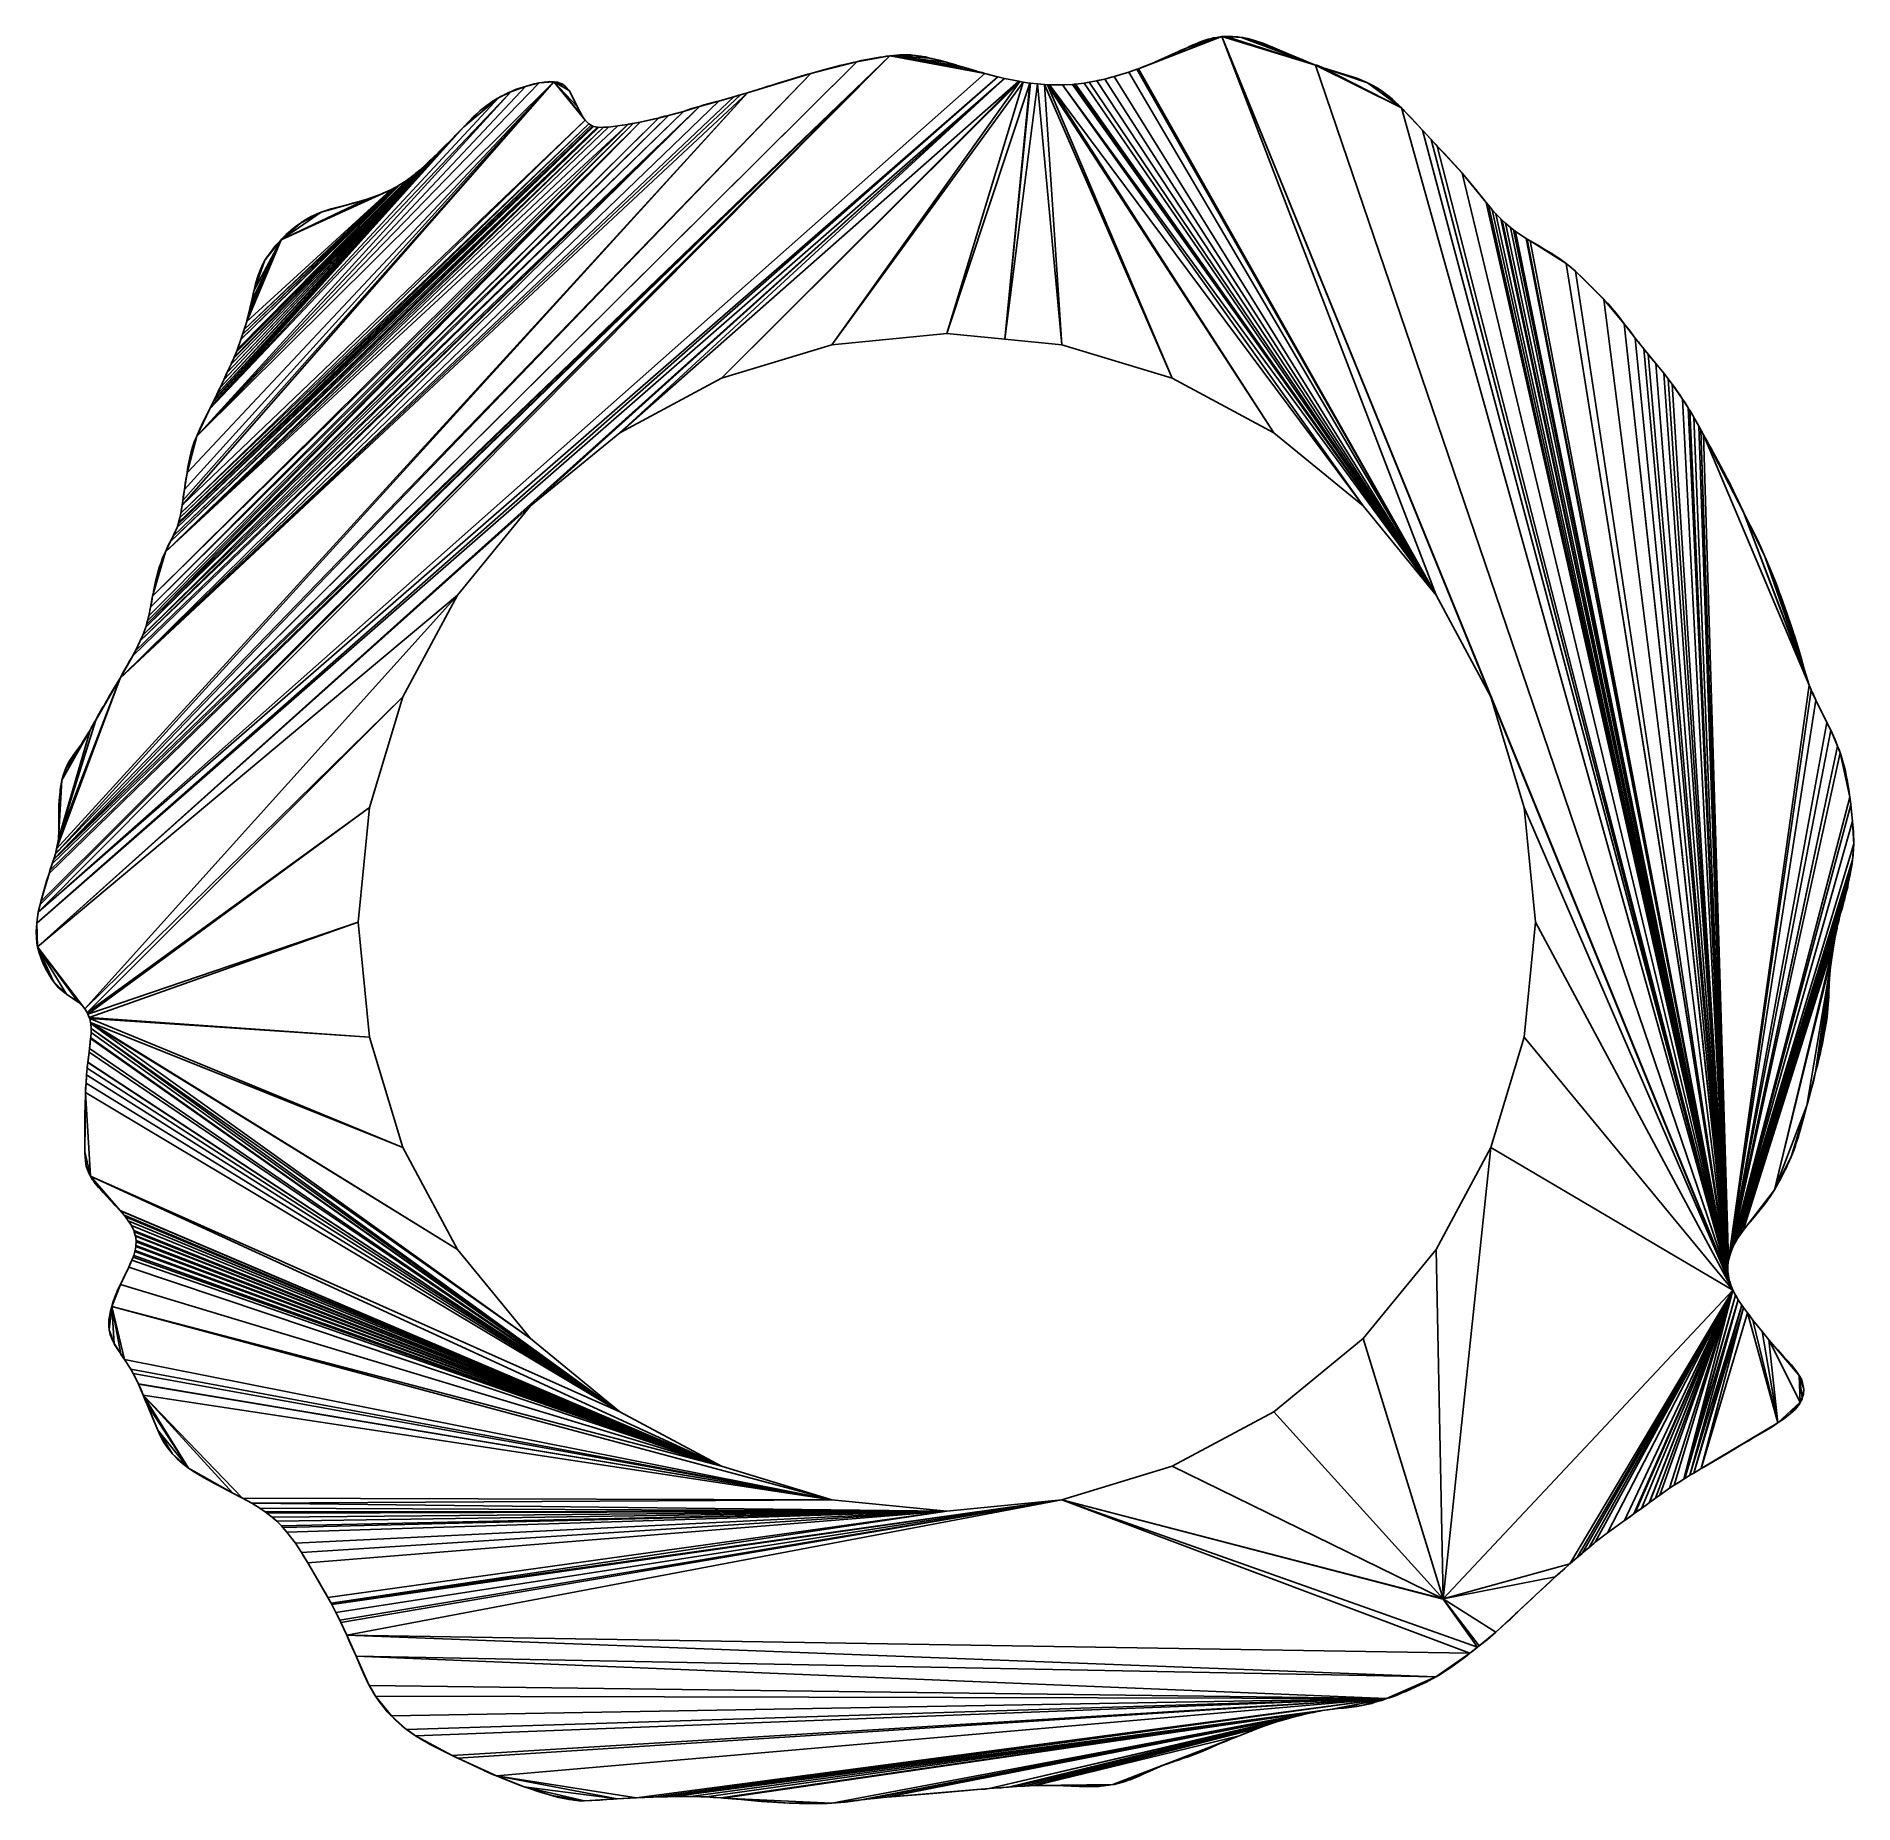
# Model space of a CAD drawing. Extents: x -96 to 96, y -93 to 93.
import ezdxf

# ---------------------------------------------------------------- set-up
doc = ezdxf.new("R2010")
doc.units = 0

msp = doc.modelspace()

# ---------------------------------------------------------------- linework, layer by layer
for points in [[(28.96, 93.25, 100), (21.84, 90.52, 100), (20.2, 89.87, 100)], [(28.96, 93.25, 100), (20.2, 89.87, 100), (51.55, 34.45, 100)], [(28.96, 93.25, 100), (25.3, 92.08, 100), (21.84, 90.52, 100)], [(25.3, 92.08, 100), (24.39, 91.68, 100), (21.84, 90.52, 100)], [(25.3, 92.08, 100), (24.51, 91.74, 100), (24.39, 91.68, 100)], [(28.96, 93.25, 100), (25.71, 92.27, 100), (25.3, 92.08, 100)], [(25.71, 92.27, 100), (25.54, 92.2, 100), (25.3, 92.08, 100)], [(28.96, 93.25, 100), (25.94, 92.38, 100), (25.71, 92.27, 100)], [(28.96, 93.25, 100), (26.35, 92.54, 100), (25.94, 92.38, 100)], [(26.35, 92.54, 100), (25.96, 92.39, 100), (25.94, 92.38, 100)], [(28.96, 93.25, 100), (26.99, 92.8, 100), (26.35, 92.54, 100)], [(26.99, 92.8, 100), (26.61, 92.66, 100), (26.35, 92.54, 100)], [(28.96, 93.25, 100), (27.92, 93.07, 100), (26.99, 92.8, 100)], [(27.92, 93.07, 100), (27.11, 92.84, 100), (26.99, 92.8, 100)], [(27.92, 93.07, 100), (27.52, 92.97, 100), (27.11, 92.84, 100)], [(28.96, 93.25, 100), (28.44, 93.17, 100), (27.92, 93.07, 100)], [(28.44, 93.17, 100), (28.04, 93.11, 100), (27.92, 93.07, 100)], [(28.96, 93.25, 100), (28.57, 93.2, 100), (28.44, 93.17, 100)], [(29.43, 93.27, 100), (29.09, 93.26, 100), (28.96, 93.25, 100)], [(38.84, 90.26, 100), (29.43, 93.27, 100), (28.96, 93.25, 100)], [(82.4, -37.68, 100), (38.84, 90.26, 100), (28.96, 93.25, 100)], [(82.58, -38.2, 100), (82.4, -37.68, 100), (28.96, 93.25, 100)], [(82.8, -38.72, 100), (82.58, -38.2, 100), (28.96, 93.25, 100)], [(28.96, 93.25, 100), (51.55, 34.45, 100), (57.28, 23.73, 100)], [(82.8, -38.72, 100), (28.96, 93.25, 100), (57.28, 23.73, 100)], [(31.05, 93.17, 100), (29.61, 93.28, 100), (29.43, 93.27, 100)], [(38.84, 90.26, 100), (31.05, 93.17, 100), (29.43, 93.27, 100)], [(31.05, 93.17, 100), (30.1, 93.26, 100), (29.61, 93.28, 100)], [(31.05, 93.17, 100), (30.65, 93.24, 100), (30.1, 93.26, 100)], [(32.17, 92.92, 100), (31.18, 93.16, 100), (31.05, 93.17, 100)], [(38.06, 90.56, 100), (32.17, 92.92, 100), (31.05, 93.17, 100)], [(38.84, 90.26, 100), (38.06, 90.56, 100), (31.05, 93.17, 100)], [(32.17, 92.92, 100), (31.29, 93.14, 100), (31.18, 93.16, 100)], [(32.17, 92.92, 100), (31.7, 93.06, 100), (31.29, 93.14, 100)], [(33.27, 92.57, 100), (32.28, 92.89, 100), (32.17, 92.92, 100)], [(36.36, 91.26, 100), (33.27, 92.57, 100), (32.17, 92.92, 100)], [(38.06, 90.56, 100), (36.36, 91.26, 100), (32.17, 92.92, 100)], [(33.27, 92.57, 100), (32.41, 92.86, 100), (32.28, 92.89, 100)], [(33.56, 92.44, 100), (33.35, 92.54, 100), (33.27, 92.57, 100)], [(36.36, 91.26, 100), (33.56, 92.44, 100), (33.27, 92.57, 100)], [(33.56, 92.44, 100), (33.45, 92.49, 100), (33.35, 92.54, 100)], [(35.35, 91.69, 100), (34.12, 92.21, 100), (33.56, 92.44, 100)], [(36.36, 91.26, 100), (35.35, 91.69, 100), (33.56, 92.44, 100)], [(35.35, 91.69, 100), (34.22, 92.18, 100), (34.12, 92.21, 100)], [(35.35, 91.69, 100), (35.33, 91.69, 100), (34.22, 92.18, 100)], [(-6, 91.22, 100), (-95.5, 1.86, 100), (-95.68, 1.06, 100)], [(3.99, 89.38, 100), (-6, 91.22, 100), (-95.68, 1.06, 100)], [(-6, 91.22, 100), (-95.43, 2.18, 100), (-95.5, 1.86, 100)], [(-6, 91.22, 100), (-94.55, 5.14, 100), (-95.43, 2.18, 100)], [(-6, 91.22, 100), (-94.45, 5.46, 100), (-94.55, 5.14, 100)], [(-6, 91.22, 100), (-94.22, 6.14, 100), (-94.45, 5.46, 100)], [(-6, 91.22, 100), (-94.07, 6.58, 100), (-94.22, 6.14, 100)], [(-6, 91.22, 100), (-9.48, 90.61, 100), (-94.07, 6.58, 100)], [(-9.48, 90.61, 100), (-94.05, 6.64, 100), (-94.07, 6.58, 100)], [(-9.48, 90.61, 100), (-14.33, 89.37, 100), (-94.05, 6.64, 100)], [(-9.48, 90.61, 100), (-10.6, 90.35, 100), (-14.33, 89.37, 100)], [(-10.6, 90.35, 100), (-11.1, 90.23, 100), (-14.33, 89.37, 100)], [(-11.1, 90.23, 100), (-12.7, 89.82, 100), (-14.33, 89.37, 100)], [(-11.12, 90.23, 100), (-11.62, 90.12, 100), (-12.7, 89.82, 100)], [(-11.1, 90.23, 100), (-11.12, 90.23, 100), (-12.7, 89.82, 100)], [(-10.6, 90.35, 100), (-11.07, 90.24, 100), (-11.1, 90.23, 100)], [(-9.48, 90.61, 100), (-9.88, 90.52, 100), (-10.6, 90.35, 100)], [(-6, 91.22, 100), (-6.7, 91.13, 100), (-9.48, 90.61, 100)], [(-6.7, 91.13, 100), (-7.02, 91.09, 100), (-9.48, 90.61, 100)], [(-7.02, 91.09, 100), (-9.01, 90.73, 100), (-9.48, 90.61, 100)], [(-6, 91.22, 100), (-6.39, 91.19, 100), (-6.7, 91.13, 100)], [(-4.59, 91.33, 100), (-5.26, 91.3, 100), (-6, 91.22, 100)], [(-3.39, 91.28, 100), (-4.59, 91.33, 100), (-6, 91.22, 100)], [(-5.26, 91.3, 100), (-5.62, 91.27, 100), (-6, 91.22, 100)], [(-1.83, 91, 100), (-3.39, 91.28, 100), (-6, 91.22, 100)], [(-0.06, 90.55, 100), (-1.83, 91, 100), (-6, 91.22, 100)], [(1.1, 90.21, 100), (-0.06, 90.55, 100), (-6, 91.22, 100)], [(2.01, 89.95, 100), (1.1, 90.21, 100), (-6, 91.22, 100)], [(3.24, 89.59, 100), (2.01, 89.95, 100), (-6, 91.22, 100)], [(3.99, 89.38, 100), (3.24, 89.59, 100), (-6, 91.22, 100)], [(-4.59, 91.33, 100), (-4.93, 91.32, 100), (-5.26, 91.3, 100)], [(-4.19, 91.34, 100), (-4.38, 91.34, 100), (-4.59, 91.33, 100)], [(-3.39, 91.28, 100), (-4.19, 91.34, 100), (-4.59, 91.33, 100)], [(-3.39, 91.28, 100), (-3.79, 91.32, 100), (-4.19, 91.34, 100)], [(-2.75, 91.19, 100), (-3.27, 91.27, 100), (-3.39, 91.28, 100)], [(-2.35, 91.13, 100), (-2.75, 91.19, 100), (-3.39, 91.28, 100)], [(-1.83, 91, 100), (-2.35, 91.13, 100), (-3.39, 91.28, 100)], [(-1.83, 91, 100), (-2.23, 91.11, 100), (-2.35, 91.13, 100)], [(-0.66, 90.74, 100), (-1.57, 90.96, 100), (-1.83, 91, 100)], [(-0.06, 90.55, 100), (-0.66, 90.74, 100), (-1.83, 91, 100)], [(1.1, 90.21, 100), (0.95, 90.27, 100), (-0.06, 90.55, 100)], [(2.01, 89.95, 100), (1.95, 89.97, 100), (1.1, 90.21, 100)], [(21.84, 90.52, 100), (21.24, 90.29, 100), (20.2, 89.87, 100)], [(21.24, 90.29, 100), (20.75, 90.1, 100), (20.2, 89.87, 100)], [(21.24, 90.29, 100), (21.14, 90.25, 100), (20.75, 90.1, 100)], [(21.84, 90.52, 100), (21.34, 90.33, 100), (21.24, 90.29, 100)], [(24.39, 91.68, 100), (23.26, 91.17, 100), (21.84, 90.52, 100)], [(23.26, 91.17, 100), (22.43, 90.8, 100), (21.84, 90.52, 100)], [(24.39, 91.68, 100), (23.44, 91.26, 100), (23.26, 91.17, 100)], [(36, 91.42, 100), (35.37, 91.68, 100), (35.35, 91.69, 100)], [(36.36, 91.26, 100), (36, 91.42, 100), (35.35, 91.69, 100)], [(36, 91.42, 100), (35.87, 91.47, 100), (35.37, 91.68, 100)], [(36.8, 91.08, 100), (36.46, 91.22, 100), (36.36, 91.26, 100)], [(38.06, 90.56, 100), (36.8, 91.08, 100), (36.36, 91.26, 100)], [(37.55, 90.78, 100), (37.32, 90.88, 100), (36.8, 91.08, 100)], [(38.06, 90.56, 100), (37.55, 90.78, 100), (36.8, 91.08, 100)], [(37.55, 90.78, 100), (37.44, 90.83, 100), (37.32, 90.88, 100)], [(38.06, 90.56, 100), (37.69, 90.72, 100), (37.55, 90.78, 100)], [(39.64, 89.97, 100), (38.96, 90.23, 100), (38.84, 90.26, 100)], [(47.88, 85.76, 100), (39.64, 89.97, 100), (38.84, 90.26, 100)], [(82.4, -37.68, 100), (47.88, 85.76, 100), (38.84, 90.26, 100)], [(44.31, 88.39, 100), (40.1, 89.82, 100), (39.64, 89.97, 100)], [(47.88, 85.76, 100), (44.31, 88.39, 100), (39.64, 89.97, 100)], [(5.39, 89.02, 100), (-95.68, 1.06, 100), (-95.84, -0.1, 100)], [(6.06, 88.86, 100), (5.39, 89.02, 100), (-95.84, -0.1, 100)], [(6.06, 88.86, 100), (-95.84, -0.1, 100), (-95.76, -2.59, 100)], [(-43.84, 43.84, 100), (6.06, 88.86, 100), (-95.76, -2.59, 100)], [(5.39, 89.02, 100), (3.99, 89.38, 100), (-95.68, 1.06, 100)], [(-14.33, 89.37, 100), (-93.88, 7.2, 100), (-94.05, 6.64, 100)], [(-14.33, 89.37, 100), (-21, 87.34, 100), (-93.88, 7.2, 100)], [(-41.37, 88.49, 100), (-80.45, 44.42, 100), (-80.52, 43.93, 100)], [(-38.09, 84.44, 100), (-41.37, 88.49, 100), (-80.52, 43.93, 100)], [(-41.37, 88.49, 100), (-80.29, 45.57, 100), (-80.45, 44.42, 100)], [(-41.37, 88.49, 100), (-80.01, 47.34, 100), (-80.29, 45.57, 100)], [(-41.37, 88.49, 100), (-79, 51.19, 100), (-80.01, 47.34, 100)], [(-41.37, 88.49, 100), (-42.93, 88.39, 100), (-79, 51.19, 100)], [(-42.93, 88.39, 100), (-44.37, 88, 100), (-79, 51.19, 100)], [(-42.93, 88.39, 100), (-43.06, 88.36, 100), (-44.37, 88, 100)], [(-43.06, 88.36, 100), (-43.45, 88.27, 100), (-44.37, 88, 100)], [(-43.84, 43.84, 100), (-34.45, 51.55, 100), (6.06, 88.86, 100)], [(-42.01, 88.5, 100), (-42.41, 88.47, 100), (-42.93, 88.39, 100)], [(-41.37, 88.49, 100), (-42.01, 88.5, 100), (-42.93, 88.39, 100)], [(-41.37, 88.49, 100), (-41.89, 88.51, 100), (-42.01, 88.5, 100)], [(-40.85, 88.4, 100), (-40.97, 88.45, 100), (-41.37, 88.49, 100)], [(-40.32, 88.15, 100), (-40.85, 88.4, 100), (-41.37, 88.49, 100)], [(-39.78, 87.57, 100), (-40.32, 88.15, 100), (-41.37, 88.49, 100)], [(-38.94, 85.91, 100), (-39.78, 87.57, 100), (-41.37, 88.49, 100)], [(-38.4, 84.9, 100), (-38.94, 85.91, 100), (-41.37, 88.49, 100)], [(-38.24, 84.62, 100), (-38.4, 84.9, 100), (-41.37, 88.49, 100)], [(-38.09, 84.44, 100), (-38.24, 84.62, 100), (-41.37, 88.49, 100)], [(-40.32, 88.15, 100), (-40.45, 88.23, 100), (-40.85, 88.4, 100)], [(-40.14, 87.97, 100), (-40.27, 88.1, 100), (-40.32, 88.15, 100)], [(-39.78, 87.57, 100), (-40.14, 87.97, 100), (-40.32, 88.15, 100)], [(-34.45, 51.55, 100), (7.57, 88.55, 100), (6.06, 88.86, 100)], [(-34.45, 51.55, 100), (-23.73, 57.28, 100), (7.57, 88.55, 100)], [(-23.73, 57.28, 100), (7.69, 88.52, 100), (7.57, 88.55, 100)], [(-23.73, 57.28, 100), (-12.1, 60.81, 100), (7.69, 88.52, 100)], [(-14.33, 89.37, 100), (-14.75, 89.26, 100), (-21, 87.34, 100)], [(-14.75, 89.26, 100), (-17.15, 88.52, 100), (-21, 87.34, 100)], [(-17.15, 88.52, 100), (-18.27, 88.19, 100), (-21, 87.34, 100)], [(-18.27, 88.19, 100), (-19.38, 87.84, 100), (-21, 87.34, 100)], [(-18.27, 88.19, 100), (-18.4, 88.14, 100), (-19.38, 87.84, 100)], [(-18.4, 88.14, 100), (-18.8, 88.04, 100), (-19.38, 87.84, 100)], [(-17.15, 88.52, 100), (-17.77, 88.35, 100), (-18.27, 88.19, 100)], [(-14.75, 89.26, 100), (-14.88, 89.22, 100), (-17.15, 88.52, 100)], [(-14.33, 89.37, 100), (-14.63, 89.3, 100), (-14.75, 89.26, 100)], [(-12.7, 89.82, 100), (-13.84, 89.52, 100), (-14.33, 89.37, 100)], [(-12.1, 60.81, 100), (8.05, 88.46, 100), (7.69, 88.52, 100)], [(-12.1, 60.81, 100), (0, 62, 100), (8.05, 88.46, 100)], [(0, 62, 100), (8.74, 88.35, 100), (8.05, 88.46, 100)], [(0, 62, 100), (6.12, 61.4, 100), (8.74, 88.35, 100)], [(3.24, 89.59, 100), (3.05, 89.65, 100), (2.01, 89.95, 100)], [(3.99, 89.38, 100), (3.71, 89.47, 100), (3.24, 89.59, 100)], [(5.21, 89.07, 100), (4.97, 89.14, 100), (3.99, 89.38, 100)], [(5.39, 89.02, 100), (5.21, 89.07, 100), (3.99, 89.38, 100)], [(6.12, 61.4, 100), (8.83, 88.34, 100), (8.74, 88.35, 100)], [(9.56, 88.27, 100), (8.83, 88.34, 100), (6.12, 61.4, 100)], [(9.56, 88.27, 100), (6.12, 61.4, 100), (12.1, 60.81, 100)], [(10.3, 88.2, 100), (9.87, 88.24, 100), (9.56, 88.27, 100)], [(10.3, 88.2, 100), (9.56, 88.27, 100), (12.1, 60.81, 100)], [(10.3, 88.2, 100), (12.1, 60.81, 100), (23.73, 57.28, 100)], [(10.59, 88.18, 100), (10.3, 88.2, 100), (23.73, 57.28, 100)], [(10.59, 88.18, 100), (23.73, 57.28, 100), (34.45, 51.55, 100)], [(10.82, 88.17, 100), (10.59, 88.18, 100), (34.45, 51.55, 100)], [(12.19, 88.16, 100), (11.34, 88.17, 100), (10.82, 88.17, 100)], [(10.82, 88.17, 100), (34.45, 51.55, 100), (43.84, 43.84, 100)], [(12.19, 88.16, 100), (10.82, 88.17, 100), (43.84, 43.84, 100)], [(13.24, 88.22, 100), (12.39, 88.17, 100), (12.19, 88.16, 100)], [(13.24, 88.22, 100), (12.19, 88.16, 100), (51.55, 34.45, 100)], [(12.39, 88.17, 100), (12.35, 88.17, 100), (12.19, 88.16, 100)], [(12.19, 88.16, 100), (43.84, 43.84, 100), (51.55, 34.45, 100)], [(13.24, 88.22, 100), (12.42, 88.18, 100), (12.39, 88.17, 100)], [(13.43, 88.23, 100), (13.24, 88.22, 100), (51.55, 34.45, 100)], [(13.49, 88.23, 100), (13.43, 88.23, 100), (51.55, 34.45, 100)], [(13.56, 88.24, 100), (13.49, 88.23, 100), (51.55, 34.45, 100)], [(14.48, 88.36, 100), (13.56, 88.24, 100), (51.55, 34.45, 100)], [(15, 88.44, 100), (14.8, 88.42, 100), (14.48, 88.36, 100)], [(15, 88.44, 100), (14.48, 88.36, 100), (51.55, 34.45, 100)], [(15.79, 88.61, 100), (15.76, 88.6, 100), (15, 88.44, 100)], [(15.79, 88.61, 100), (15, 88.44, 100), (51.55, 34.45, 100)], [(16.63, 88.79, 100), (15.82, 88.62, 100), (15.79, 88.61, 100)], [(16.63, 88.79, 100), (15.79, 88.61, 100), (51.55, 34.45, 100)], [(17.63, 89.04, 100), (17.32, 88.97, 100), (16.63, 88.79, 100)], [(17.63, 89.04, 100), (16.63, 88.79, 100), (51.55, 34.45, 100)], [(19.17, 89.5, 100), (17.63, 89.04, 100), (51.55, 34.45, 100)], [(20.03, 89.81, 100), (19.17, 89.5, 100), (51.55, 34.45, 100)], [(20.2, 89.87, 100), (20.03, 89.81, 100), (51.55, 34.45, 100)], [(44.31, 88.39, 100), (43.18, 88.88, 100), (40.1, 89.82, 100)], [(44.31, 88.39, 100), (44.23, 88.43, 100), (43.18, 88.88, 100)], [(45.27, 87.88, 100), (44.88, 88.1, 100), (44.31, 88.39, 100)], [(45.73, 87.58, 100), (45.27, 87.88, 100), (44.31, 88.39, 100)], [(47.88, 85.76, 100), (45.73, 87.58, 100), (44.31, 88.39, 100)], [(-21, 87.34, 100), (-93.75, 7.72, 100), (-93.88, 7.2, 100)], [(-21, 87.34, 100), (-87.07, 25.7, 100), (-93.75, 7.72, 100)], [(-21, 87.34, 100), (-21.73, 87.13, 100), (-87.07, 25.7, 100)], [(-21.73, 87.13, 100), (-22.44, 86.92, 100), (-87.07, 25.7, 100)], [(-22.44, 86.92, 100), (-24.02, 86.46, 100), (-87.07, 25.7, 100)], [(-24.02, 86.46, 100), (-26.03, 85.9, 100), (-87.07, 25.7, 100)], [(-44.37, 88, 100), (-45.93, 87.44, 100), (-79, 51.19, 100)], [(-45.93, 87.44, 100), (-77.62, 54.05, 100), (-79, 51.19, 100)], [(-45.93, 87.44, 100), (-47.23, 86.81, 100), (-77.62, 54.05, 100)], [(-47.23, 86.81, 100), (-50.85, 83.76, 100), (-77.62, 54.05, 100)], [(-47.23, 86.81, 100), (-49.16, 85.46, 100), (-50.85, 83.76, 100)], [(-47.23, 86.81, 100), (-47.93, 86.39, 100), (-49.16, 85.46, 100)], [(-47.93, 86.39, 100), (-48.6, 85.91, 100), (-49.16, 85.46, 100)], [(-47.23, 86.81, 100), (-47.68, 86.56, 100), (-47.93, 86.39, 100)], [(-45.93, 87.44, 100), (-46.06, 87.39, 100), (-47.23, 86.81, 100)], [(-46.06, 87.39, 100), (-46.73, 87.06, 100), (-47.23, 86.81, 100)], [(-46.73, 87.06, 100), (-47, 86.94, 100), (-47.23, 86.81, 100)], [(-47, 86.94, 100), (-47.11, 86.88, 100), (-47.23, 86.81, 100)], [(-46.06, 87.39, 100), (-46.21, 87.33, 100), (-46.73, 87.06, 100)], [(-44.37, 88, 100), (-44.5, 87.97, 100), (-45.93, 87.44, 100)], [(-44.5, 87.97, 100), (-45.42, 87.67, 100), (-45.93, 87.44, 100)], [(-45.42, 87.67, 100), (-45.53, 87.62, 100), (-45.93, 87.44, 100)], [(-39.78, 87.57, 100), (-39.8, 87.61, 100), (-40.14, 87.97, 100)], [(-39.48, 87.05, 100), (-39.71, 87.45, 100), (-39.78, 87.57, 100)], [(-39.36, 86.79, 100), (-39.48, 87.05, 100), (-39.78, 87.57, 100)], [(-38.94, 85.91, 100), (-39.36, 86.79, 100), (-39.78, 87.57, 100)], [(-24.02, 86.46, 100), (-24.23, 86.41, 100), (-26.03, 85.9, 100)], [(-24.23, 86.41, 100), (-25.55, 86.06, 100), (-26.03, 85.9, 100)], [(-22.44, 86.92, 100), (-23.54, 86.61, 100), (-24.02, 86.46, 100)], [(-21.73, 87.13, 100), (-21.9, 87.08, 100), (-22.44, 86.92, 100)], [(-21, 87.34, 100), (-21.63, 87.16, 100), (-21.73, 87.13, 100)], [(-19.38, 87.84, 100), (-20.09, 87.63, 100), (-21, 87.34, 100)], [(45.73, 87.58, 100), (45.39, 87.8, 100), (45.27, 87.88, 100)], [(46.89, 86.69, 100), (46.31, 87.16, 100), (45.73, 87.58, 100)], [(47.88, 85.76, 100), (46.89, 86.69, 100), (45.73, 87.58, 100)], [(47.88, 85.76, 100), (47, 86.58, 100), (46.89, 86.69, 100)], [(-26.03, 85.9, 100), (-85.73, 28.05, 100), (-87.07, 25.7, 100)], [(-26.03, 85.9, 100), (-85.46, 28.58, 100), (-85.73, 28.05, 100)], [(-26.03, 85.9, 100), (-84.94, 29.64, 100), (-85.46, 28.58, 100)], [(-26.03, 85.9, 100), (-27.73, 85.38, 100), (-84.94, 29.64, 100)], [(-27.73, 85.38, 100), (-84.69, 30.22, 100), (-84.94, 29.64, 100)], [(-27.73, 85.38, 100), (-29.32, 84.95, 100), (-84.69, 30.22, 100)], [(-29.32, 84.95, 100), (-84.36, 31.09, 100), (-84.69, 30.22, 100)], [(-29.32, 84.95, 100), (-30.36, 84.68, 100), (-84.36, 31.09, 100)], [(-30.36, 84.68, 100), (-84.29, 31.35, 100), (-84.36, 31.09, 100)], [(-30.36, 84.68, 100), (-32.31, 84.23, 100), (-84.29, 31.35, 100)], [(-32.31, 84.23, 100), (-84.17, 31.75, 100), (-84.29, 31.35, 100)], [(-32.31, 84.23, 100), (-84.04, 32.27, 100), (-84.17, 31.75, 100)], [(-32.31, 84.23, 100), (-83.85, 33.17, 100), (-84.04, 32.27, 100)], [(-32.31, 84.23, 100), (-33.02, 84.11, 100), (-83.85, 33.17, 100)], [(-38.09, 84.44, 100), (-80.52, 43.93, 100), (-80.66, 43.09, 100)], [(-37.71, 84.06, 100), (-38.09, 84.44, 100), (-80.66, 43.09, 100)], [(-49.16, 85.46, 100), (-49.77, 84.89, 100), (-50.85, 83.76, 100)], [(-49.77, 84.89, 100), (-49.83, 84.83, 100), (-50.85, 83.76, 100)], [(-49.83, 84.83, 100), (-50.23, 84.43, 100), (-50.85, 83.76, 100)], [(-49.16, 85.46, 100), (-49.57, 85.07, 100), (-49.77, 84.89, 100)], [(-38.4, 84.9, 100), (-38.57, 85.23, 100), (-38.94, 85.91, 100)], [(-32.31, 84.23, 100), (-32.5, 84.2, 100), (-33.02, 84.11, 100)], [(-30.36, 84.68, 100), (-30.93, 84.55, 100), (-32.31, 84.23, 100)], [(-30.93, 84.55, 100), (-31.05, 84.53, 100), (-32.31, 84.23, 100)], [(-31.05, 84.53, 100), (-32.12, 84.28, 100), (-32.31, 84.23, 100)], [(-30.36, 84.68, 100), (-30.79, 84.59, 100), (-30.93, 84.55, 100)], [(-29.32, 84.95, 100), (-29.67, 84.87, 100), (-30.36, 84.68, 100)], [(-29.67, 84.87, 100), (-29.71, 84.86, 100), (-30.36, 84.68, 100)], [(-29.71, 84.86, 100), (-30.21, 84.73, 100), (-30.36, 84.68, 100)], [(-29.32, 84.95, 100), (-29.63, 84.88, 100), (-29.67, 84.87, 100)], [(-27.73, 85.38, 100), (-28.59, 85.15, 100), (-29.32, 84.95, 100)], [(-26.03, 85.9, 100), (-26.84, 85.67, 100), (-27.73, 85.38, 100)], [(-25.55, 86.06, 100), (-25.71, 86.01, 100), (-26.03, 85.9, 100)], [(48.22, 85.4, 100), (48.05, 85.59, 100), (47.88, 85.76, 100)], [(50.1, 83.4, 100), (48.22, 85.4, 100), (47.88, 85.76, 100)], [(82.4, -37.68, 100), (50.1, 83.4, 100), (47.88, 85.76, 100)], [(50.1, 83.4, 100), (48.89, 84.71, 100), (48.22, 85.4, 100)], [(50.1, 83.4, 100), (49.31, 84.26, 100), (48.89, 84.71, 100)], [(-33.02, 84.11, 100), (-83.64, 34.34, 100), (-83.85, 33.17, 100)], [(-33.02, 84.11, 100), (-33.6, 84.01, 100), (-83.64, 34.34, 100)], [(-33.6, 84.01, 100), (-82.28, 39.02, 100), (-83.64, 34.34, 100)], [(-33.6, 84.01, 100), (-34.63, 83.85, 100), (-82.28, 39.02, 100)], [(-34.63, 83.85, 100), (-35.63, 83.72, 100), (-82.28, 39.02, 100)], [(-35.63, 83.72, 100), (-36.15, 83.71, 100), (-82.28, 39.02, 100)], [(-36.15, 83.71, 100), (-81.79, 40.07, 100), (-82.28, 39.02, 100)], [(-36.15, 83.71, 100), (-36.67, 83.7, 100), (-81.79, 40.07, 100)], [(-36.67, 83.7, 100), (-81.49, 40.67, 100), (-81.79, 40.07, 100)], [(-36.79, 83.71, 100), (-81.07, 41.58, 100), (-81.49, 40.67, 100)], [(-36.67, 83.7, 100), (-36.79, 83.71, 100), (-81.49, 40.67, 100)], [(-37.2, 83.8, 100), (-80.95, 41.92, 100), (-81.07, 41.58, 100)], [(-36.79, 83.71, 100), (-37.2, 83.8, 100), (-81.07, 41.58, 100)], [(-37.32, 83.84, 100), (-80.91, 42.09, 100), (-80.95, 41.92, 100)], [(-37.2, 83.8, 100), (-37.32, 83.84, 100), (-80.95, 41.92, 100)], [(-37.46, 83.92, 100), (-80.78, 42.57, 100), (-80.91, 42.09, 100)], [(-37.32, 83.84, 100), (-37.46, 83.92, 100), (-80.91, 42.09, 100)], [(-37.71, 84.06, 100), (-80.66, 43.09, 100), (-80.78, 42.57, 100)], [(-37.46, 83.92, 100), (-37.71, 84.06, 100), (-80.78, 42.57, 100)], [(-50.85, 83.76, 100), (-77.5, 54.3, 100), (-77.62, 54.05, 100)], [(-50.85, 83.76, 100), (-77.27, 54.81, 100), (-77.5, 54.3, 100)], [(-50.85, 83.76, 100), (-77.12, 55.09, 100), (-77.27, 54.81, 100)], [(-50.85, 83.76, 100), (-76.88, 55.58, 100), (-77.12, 55.09, 100)], [(-50.85, 83.76, 100), (-51.89, 82.71, 100), (-76.88, 55.58, 100)], [(-51.89, 82.71, 100), (-76.54, 56.28, 100), (-76.88, 55.58, 100)], [(-51.89, 82.71, 100), (-53.86, 80.75, 100), (-76.54, 56.28, 100)], [(-51.89, 82.71, 100), (-53.34, 81.28, 100), (-53.86, 80.75, 100)], [(-50.85, 83.76, 100), (-51.25, 83.37, 100), (-51.89, 82.71, 100)], [(-51.25, 83.37, 100), (-51.38, 83.24, 100), (-51.89, 82.71, 100)], [(-51.38, 83.24, 100), (-51.77, 82.84, 100), (-51.89, 82.71, 100)], [(-35.63, 83.72, 100), (-36.02, 83.71, 100), (-36.15, 83.71, 100)], [(-33.6, 84.01, 100), (-34.17, 83.94, 100), (-34.63, 83.85, 100)], [(-33.02, 84.11, 100), (-33.14, 84.09, 100), (-33.6, 84.01, 100)], [(-33.14, 84.09, 100), (-33.54, 84.02, 100), (-33.6, 84.01, 100)], [(-32.5, 84.2, 100), (-32.89, 84.14, 100), (-33.02, 84.11, 100)], [(51.01, 82.42, 100), (50.17, 83.32, 100), (50.1, 83.4, 100)], [(82.4, -37.68, 100), (51.01, 82.42, 100), (50.1, 83.4, 100)], [(51.01, 82.42, 100), (50.91, 82.52, 100), (50.17, 83.32, 100)], [(51.66, 81.71, 100), (51.06, 82.36, 100), (51.01, 82.42, 100)], [(82.4, -37.68, 100), (51.66, 81.71, 100), (51.01, 82.42, 100)], [(51.66, 81.71, 100), (51.53, 81.86, 100), (51.06, 82.36, 100)], [(-53.86, 80.75, 100), (-54.51, 80.13, 100), (-76.54, 56.28, 100)], [(-53.86, 80.75, 100), (-53.99, 80.63, 100), (-54.51, 80.13, 100)], [(-53.99, 80.63, 100), (-54.39, 80.25, 100), (-54.51, 80.13, 100)], [(54.27, 78.89, 100), (52.16, 81.18, 100), (51.66, 81.71, 100)], [(82.4, -37.68, 100), (54.27, 78.89, 100), (51.66, 81.71, 100)], [(54.27, 78.89, 100), (52.4, 80.93, 100), (52.16, 81.18, 100)], [(54.27, 78.89, 100), (54.26, 78.91, 100), (52.4, 80.93, 100)], [(-54.51, 80.13, 100), (-76.14, 57.11, 100), (-76.54, 56.28, 100)], [(-54.51, 80.13, 100), (-54.91, 79.74, 100), (-76.14, 57.11, 100)], [(-54.91, 79.74, 100), (-75.81, 57.85, 100), (-76.14, 57.11, 100)], [(-54.91, 79.74, 100), (-55.47, 79.22, 100), (-75.81, 57.85, 100)], [(-55.47, 79.22, 100), (-75.38, 58.75, 100), (-75.81, 57.85, 100)], [(-55.47, 79.22, 100), (-75.09, 59.39, 100), (-75.38, 58.75, 100)], [(-55.47, 79.22, 100), (-56.04, 78.75, 100), (-75.09, 59.39, 100)], [(-56.04, 78.75, 100), (-75.04, 59.5, 100), (-75.09, 59.39, 100)], [(-56.04, 78.75, 100), (-56.5, 78.39, 100), (-75.04, 59.5, 100)], [(-56.04, 78.75, 100), (-56.16, 78.66, 100), (-56.5, 78.39, 100)], [(-55.47, 79.22, 100), (-55.91, 78.86, 100), (-56.04, 78.75, 100)], [(-54.91, 79.74, 100), (-55.06, 79.61, 100), (-55.47, 79.22, 100)], [(55.83, 77.02, 100), (55.2, 77.8, 100), (54.27, 78.89, 100)], [(56.81, 75.78, 100), (55.83, 77.02, 100), (54.27, 78.89, 100)], [(82.4, -37.68, 100), (56.81, 75.78, 100), (54.27, 78.89, 100)], [(-56.5, 78.39, 100), (-74.8, 60.06, 100), (-75.04, 59.5, 100)], [(-56.5, 78.39, 100), (-56.94, 78.07, 100), (-74.8, 60.06, 100)], [(-56.94, 78.07, 100), (-74.7, 60.36, 100), (-74.8, 60.06, 100)], [(-56.94, 78.07, 100), (-57.57, 77.67, 100), (-74.7, 60.36, 100)], [(-57.57, 77.67, 100), (-74.34, 61.36, 100), (-74.7, 60.36, 100)], [(-57.57, 77.67, 100), (-57.94, 77.45, 100), (-74.34, 61.36, 100)], [(-57.94, 77.45, 100), (-74.16, 61.89, 100), (-74.34, 61.36, 100)], [(-57.94, 77.45, 100), (-58.16, 77.33, 100), (-74.16, 61.89, 100)], [(-58.16, 77.33, 100), (-74, 62.4, 100), (-74.16, 61.89, 100)], [(-58.16, 77.33, 100), (-58.54, 77.13, 100), (-74, 62.4, 100)], [(-58.54, 77.13, 100), (-73.73, 63.27, 100), (-74, 62.4, 100)], [(-58.54, 77.13, 100), (-70.12, 71.87, 100), (-73.73, 63.27, 100)], [(-58.54, 77.13, 100), (-59.68, 76.63, 100), (-70.12, 71.87, 100)], [(-59.68, 76.63, 100), (-61.16, 76.1, 100), (-70.12, 71.87, 100)], [(-56.5, 78.39, 100), (-56.63, 78.3, 100), (-56.94, 78.07, 100)], [(55.83, 77.02, 100), (55.75, 77.14, 100), (55.2, 77.8, 100)], [(56.81, 75.78, 100), (56.7, 75.92, 100), (55.83, 77.02, 100)], [(-61.16, 76.1, 100), (-65.9, 74.77, 100), (-70.12, 71.87, 100)], [(-65.9, 74.77, 100), (-68.06, 73.62, 100), (-70.12, 71.87, 100)], [(-65.9, 74.77, 100), (-66.94, 74.3, 100), (-68.06, 73.62, 100)], [(-65.9, 74.77, 100), (-66.47, 74.52, 100), (-66.94, 74.3, 100)], [(-65.9, 74.77, 100), (-66.42, 74.55, 100), (-66.47, 74.52, 100)], [(-61.16, 76.1, 100), (-61.98, 75.87, 100), (-65.9, 74.77, 100)], [(-61.98, 75.87, 100), (-62.72, 75.66, 100), (-65.9, 74.77, 100)], [(-62.72, 75.66, 100), (-64.85, 75.11, 100), (-65.9, 74.77, 100)], [(-64.85, 75.11, 100), (-65.15, 75.02, 100), (-65.9, 74.77, 100)], [(-61.98, 75.87, 100), (-62.58, 75.71, 100), (-62.72, 75.66, 100)], [(-61.16, 76.1, 100), (-61.78, 75.93, 100), (-61.98, 75.87, 100)], [(57.04, 75.51, 100), (57, 75.55, 100), (56.81, 75.78, 100)], [(82.4, -37.68, 100), (57.04, 75.51, 100), (56.81, 75.78, 100)], [(57.45, 75.02, 100), (57.33, 75.17, 100), (57.04, 75.51, 100)], [(82.4, -37.68, 100), (57.45, 75.02, 100), (57.04, 75.51, 100)], [(57.45, 75.02, 100), (57.38, 75.11, 100), (57.33, 75.17, 100)], [(82.4, -37.68, 100), (57.84, 74.6, 100), (57.45, 75.02, 100)], [(-68.06, 73.62, 100), (-69.34, 72.63, 100), (-70.12, 71.87, 100)], [(-68.06, 73.62, 100), (-68.48, 73.33, 100), (-69.34, 72.63, 100)], [(-68.48, 73.33, 100), (-69.02, 72.91, 100), (-69.34, 72.63, 100)], [(-68.06, 73.62, 100), (-68.31, 73.45, 100), (-68.48, 73.33, 100)], [(-66.94, 74.3, 100), (-67.55, 73.96, 100), (-68.06, 73.62, 100)], [(-67.55, 73.96, 100), (-67.98, 73.67, 100), (-68.06, 73.62, 100)], [(-66.94, 74.3, 100), (-67.36, 74.07, 100), (-67.55, 73.96, 100)], [(-66.47, 74.52, 100), (-66.54, 74.49, 100), (-66.94, 74.3, 100)], [(58.36, 74.05, 100), (57.98, 74.46, 100), (57.84, 74.6, 100)], [(82.4, -37.68, 100), (58.36, 74.05, 100), (57.84, 74.6, 100)], [(82.4, -37.68, 100), (58.49, 73.93, 100), (58.36, 74.05, 100)], [(82.4, -37.68, 100), (58.85, 73.6, 100), (58.49, 73.93, 100)], [(82.4, -37.68, 100), (59.36, 73.16, 100), (58.85, 73.6, 100)], [(59.68, 72.9, 100), (59.55, 73, 100), (59.36, 73.16, 100)], [(82.4, -37.68, 100), (59.68, 72.9, 100), (59.36, 73.16, 100)], [(82.31, -37.21, 100), (59.88, 72.74, 100), (59.68, 72.9, 100)], [(82.4, -37.68, 100), (82.31, -37.21, 100), (59.68, 72.9, 100)], [(61.03, 71.99, 100), (60.27, 72.5, 100), (59.88, 72.74, 100)], [(82.31, -37.21, 100), (61.03, 71.99, 100), (59.88, 72.74, 100)], [(-70.12, 71.87, 100), (-73.67, 63.5, 100), (-73.73, 63.27, 100)], [(-70.12, 71.87, 100), (-73.39, 64.61, 100), (-73.67, 63.5, 100)], [(-70.12, 71.87, 100), (-73.2, 65.45, 100), (-73.39, 64.61, 100)], [(-70.12, 71.87, 100), (-72.95, 66.57, 100), (-73.2, 65.45, 100)], [(-70.12, 71.87, 100), (-71.81, 69.71, 100), (-72.95, 66.57, 100)], [(-70.12, 71.87, 100), (-71.23, 70.53, 100), (-71.81, 69.71, 100)], [(-70.12, 71.87, 100), (-70.65, 71.29, 100), (-71.23, 70.53, 100)], [(-70.65, 71.29, 100), (-71.06, 70.77, 100), (-71.23, 70.53, 100)], [(-70.12, 71.87, 100), (-70.64, 71.29, 100), (-70.65, 71.29, 100)], [(-69.34, 72.63, 100), (-69.57, 72.43, 100), (-70.12, 71.87, 100)], [(-69.57, 72.43, 100), (-70.06, 71.93, 100), (-70.12, 71.87, 100)], [(-69.34, 72.63, 100), (-69.53, 72.47, 100), (-69.57, 72.43, 100)], [(82.31, -37.21, 100), (61.14, 71.92, 100), (61.03, 71.99, 100)], [(82.31, -37.21, 100), (61.45, 71.74, 100), (61.14, 71.92, 100)], [(62.86, 70.91, 100), (62.49, 71.16, 100), (61.45, 71.74, 100)], [(65.22, 69.37, 100), (62.86, 70.91, 100), (61.45, 71.74, 100)], [(82.31, -37.21, 100), (65.22, 69.37, 100), (61.45, 71.74, 100)], [(64.45, 69.93, 100), (63.66, 70.45, 100), (62.86, 70.91, 100)], [(65.22, 69.37, 100), (64.45, 69.93, 100), (62.86, 70.91, 100)], [(-71.81, 69.71, 100), (-72.52, 68.11, 100), (-72.95, 66.57, 100)], [(-71.81, 69.71, 100), (-72.25, 68.81, 100), (-72.52, 68.11, 100)], [(-71.81, 69.71, 100), (-72.06, 69.21, 100), (-72.25, 68.81, 100)], [(-71.23, 70.53, 100), (-71.57, 70.07, 100), (-71.81, 69.71, 100)], [(-71.57, 70.07, 100), (-71.73, 69.83, 100), (-71.81, 69.71, 100)], [(-71.23, 70.53, 100), (-71.48, 70.19, 100), (-71.57, 70.07, 100)], [(64.45, 69.93, 100), (64.05, 70.2, 100), (63.66, 70.45, 100)], [(64.72, 69.74, 100), (64.59, 69.84, 100), (64.45, 69.93, 100)], [(65.22, 69.37, 100), (64.72, 69.74, 100), (64.45, 69.93, 100)], [(65.22, 69.37, 100), (65.1, 69.46, 100), (64.72, 69.74, 100)], [(66.2, 68.54, 100), (65.84, 68.86, 100), (65.22, 69.37, 100)], [(82.3, -37.15, 100), (66.2, 68.54, 100), (65.22, 69.37, 100)], [(82.31, -37.21, 100), (82.3, -37.15, 100), (65.22, 69.37, 100)], [(-72.52, 68.11, 100), (-72.8, 67.22, 100), (-72.95, 66.57, 100)], [(-72.52, 68.11, 100), (-72.78, 67.31, 100), (-72.8, 67.22, 100)], [(-72.25, 68.81, 100), (-72.47, 68.26, 100), (-72.52, 68.11, 100)], [(66.2, 68.54, 100), (66.07, 68.66, 100), (65.84, 68.86, 100)], [(69.21, 65.59, 100), (67.04, 67.75, 100), (66.2, 68.54, 100)], [(82.3, -37.15, 100), (69.21, 65.59, 100), (66.2, 68.54, 100)], [(69.21, 65.59, 100), (68.05, 66.77, 100), (67.04, 67.75, 100)], [(-73.2, 65.45, 100), (-73.27, 65.16, 100), (-73.39, 64.61, 100)], [(-72.95, 66.57, 100), (-73.09, 65.99, 100), (-73.2, 65.45, 100)], [(-73.09, 65.99, 100), (-73.2, 65.47, 100), (-73.2, 65.45, 100)], [(-72.95, 66.57, 100), (-73.07, 66.11, 100), (-73.09, 65.99, 100)], [(-72.95, 66.57, 100), (-73.06, 66.18, 100), (-73.07, 66.11, 100)], [(69.21, 65.59, 100), (69.09, 65.72, 100), (68.05, 66.77, 100)], [(71.34, 63.02, 100), (69.6, 65.18, 100), (69.21, 65.59, 100)], [(82.3, -37.15, 100), (71.34, 63.02, 100), (69.21, 65.59, 100)], [(70.25, 64.41, 100), (69.72, 65.05, 100), (69.6, 65.18, 100)], [(71.34, 63.02, 100), (70.25, 64.41, 100), (69.6, 65.18, 100)], [(-73.73, 63.27, 100), (-73.97, 62.52, 100), (-74, 62.4, 100)], [(-73.73, 63.27, 100), (-73.84, 62.95, 100), (-73.97, 62.52, 100)], [(-73.67, 63.5, 100), (-73.71, 63.38, 100), (-73.73, 63.27, 100)], [(-73.39, 64.61, 100), (-73.5, 64.21, 100), (-73.67, 63.5, 100)], [(71.34, 63.02, 100), (70.32, 64.34, 100), (70.25, 64.41, 100)], [(71.34, 63.02, 100), (70.89, 63.63, 100), (70.32, 64.34, 100)], [(72.13, 62, 100), (71.85, 62.39, 100), (71.34, 63.02, 100)], [(72.51, 61.49, 100), (72.13, 62, 100), (71.34, 63.02, 100)], [(82.25, -36.64, 100), (72.51, 61.49, 100), (71.34, 63.02, 100)], [(82.3, -37.15, 100), (82.25, -36.64, 100), (71.34, 63.02, 100)], [(72.51, 61.49, 100), (72.21, 61.89, 100), (72.13, 62, 100)], [(72.95, 60.94, 100), (72.84, 61.1, 100), (72.51, 61.49, 100)], [(73.4, 60.37, 100), (72.95, 60.94, 100), (72.51, 61.49, 100)], [(82.25, -36.64, 100), (73.4, 60.37, 100), (72.51, 61.49, 100)], [(-75.09, 59.39, 100), (-75.33, 58.87, 100), (-75.38, 58.75, 100)], [(-75.09, 59.39, 100), (-75.15, 59.27, 100), (-75.33, 58.87, 100)], [(-74.7, 60.36, 100), (-74.74, 60.25, 100), (-74.8, 60.06, 100)], [(73.85, 59.81, 100), (73.69, 60.01, 100), (73.4, 60.37, 100)], [(82.25, -36.64, 100), (73.85, 59.81, 100), (73.4, 60.37, 100)], [(73.85, 59.81, 100), (73.73, 59.98, 100), (73.69, 60.01, 100)], [(74.67, 58.83, 100), (74.2, 59.41, 100), (73.85, 59.81, 100)], [(82.25, -36.64, 100), (74.67, 58.83, 100), (73.85, 59.81, 100)], [(74.67, 58.83, 100), (74.27, 59.33, 100), (74.2, 59.41, 100)], [(-75.81, 57.85, 100), (-75.87, 57.72, 100), (-76.14, 57.11, 100)], [(-75.81, 57.85, 100), (-75.83, 57.81, 100), (-75.87, 57.72, 100)], [(75.5, 57.83, 100), (75.04, 58.4, 100), (74.67, 58.83, 100)], [(82.25, -36.64, 100), (75.5, 57.83, 100), (74.67, 58.83, 100)], [(75.97, 57.22, 100), (75.94, 57.26, 100), (75.5, 57.83, 100)], [(82.25, -36.64, 100), (75.97, 57.22, 100), (75.5, 57.83, 100)], [(-76.88, 55.58, 100), (-77.06, 55.22, 100), (-77.12, 55.09, 100)], [(-76.54, 56.28, 100), (-76.62, 56.12, 100), (-76.88, 55.58, 100)], [(-76.14, 57.11, 100), (-76.5, 56.35, 100), (-76.54, 56.28, 100)], [(82.25, -36.64, 100), (76.39, 56.66, 100), (75.97, 57.22, 100)], [(77.49, 55.09, 100), (76.63, 56.34, 100), (76.39, 56.66, 100)], [(82.25, -36.64, 100), (77.49, 55.09, 100), (76.39, 56.66, 100)], [(77.49, 55.09, 100), (77.11, 55.68, 100), (76.63, 56.34, 100)], [(77.49, 55.09, 100), (77.15, 55.61, 100), (77.11, 55.68, 100)], [(-77.62, 54.05, 100), (-78.49, 52.32, 100), (-79, 51.19, 100)], [(-77.62, 54.05, 100), (-78.43, 52.47, 100), (-78.49, 52.32, 100)], [(-77.62, 54.05, 100), (-78.36, 52.6, 100), (-78.43, 52.47, 100)], [(-77.62, 54.05, 100), (-77.75, 53.81, 100), (-78.36, 52.6, 100)], [(-77.27, 54.81, 100), (-77.31, 54.73, 100), (-77.5, 54.3, 100)], [(78.07, 54.17, 100), (77.77, 54.69, 100), (77.49, 55.09, 100)], [(82.25, -36.64, 100), (78.07, 54.17, 100), (77.49, 55.09, 100)], [(78.07, 54.17, 100), (77.85, 54.57, 100), (77.77, 54.69, 100)], [(82.25, -36.64, 100), (78.15, 54.03, 100), (78.07, 54.17, 100)], [(82.25, -36.64, 100), (78.24, 53.91, 100), (78.15, 54.03, 100)], [(78.66, 53.18, 100), (78.36, 53.71, 100), (78.24, 53.91, 100)], [(82.25, -36.64, 100), (78.66, 53.18, 100), (78.24, 53.91, 100)], [(-78.49, 52.32, 100), (-78.61, 52.09, 100), (-79, 51.19, 100)], [(82.25, -36.64, 100), (78.68, 53.15, 100), (78.66, 53.18, 100)], [(79.19, 52.24, 100), (78.75, 53.05, 100), (78.68, 53.15, 100)], [(82.25, -36.64, 100), (79.19, 52.24, 100), (78.68, 53.15, 100)], [(79.19, 52.24, 100), (78.9, 52.81, 100), (78.75, 53.05, 100)], [(79.19, 52.24, 100), (79.12, 52.39, 100), (78.9, 52.81, 100)], [(79.42, 51.84, 100), (79.36, 51.96, 100), (79.19, 52.24, 100)], [(82.26, -36.11, 100), (79.42, 51.84, 100), (79.19, 52.24, 100)], [(82.25, -36.64, 100), (82.26, -36.11, 100), (79.19, 52.24, 100)], [(82.33, -35.59, 100), (79.71, 51.32, 100), (79.42, 51.84, 100)], [(82.26, -36.11, 100), (82.33, -35.59, 100), (79.42, 51.84, 100)], [(-79, 51.19, 100), (-80, 47.39, 100), (-80.01, 47.34, 100)], [(-79, 51.19, 100), (-79.9, 48.09, 100), (-80, 47.39, 100)], [(-79, 51.19, 100), (-79.59, 49.47, 100), (-79.9, 48.09, 100)], [(-79, 51.19, 100), (-79.58, 49.53, 100), (-79.59, 49.47, 100)], [(-79, 51.19, 100), (-79.33, 50.35, 100), (-79.58, 49.53, 100)], [(-79.33, 50.35, 100), (-79.45, 50.01, 100), (-79.58, 49.53, 100)], [(-79, 51.19, 100), (-79.27, 50.54, 100), (-79.33, 50.35, 100)], [(-79, 51.19, 100), (-79.1, 50.98, 100), (-79.27, 50.54, 100)], [(83.92, 43.17, 100), (79.95, 50.91, 100), (79.71, 51.32, 100)], [(90.84, 24.95, 100), (83.92, 43.17, 100), (79.71, 51.32, 100)], [(82.33, -35.59, 100), (90.84, 24.95, 100), (79.71, 51.32, 100)], [(80.26, 50.31, 100), (80.2, 50.45, 100), (79.95, 50.91, 100)], [(83.92, 43.17, 100), (80.26, 50.31, 100), (79.95, 50.91, 100)], [(80.74, 49.43, 100), (80.47, 49.95, 100), (80.26, 50.31, 100)], [(82.84, 45.39, 100), (80.74, 49.43, 100), (80.26, 50.31, 100)], [(83.92, 43.17, 100), (82.84, 45.39, 100), (80.26, 50.31, 100)], [(-79.9, 48.09, 100), (-79.95, 47.91, 100), (-80, 47.39, 100)], [(-79.59, 49.47, 100), (-79.72, 48.95, 100), (-79.9, 48.09, 100)], [(81.8, 47.45, 100), (80.96, 49.05, 100), (80.74, 49.43, 100)], [(82.84, 45.39, 100), (81.8, 47.45, 100), (80.74, 49.43, 100)], [(81.8, 47.45, 100), (81.74, 47.58, 100), (80.96, 49.05, 100)], [(-80.01, 47.34, 100), (-80.26, 45.82, 100), (-80.29, 45.57, 100)], [(-80.01, 47.34, 100), (-80.2, 46.22, 100), (-80.26, 45.82, 100)], [(-80.01, 47.34, 100), (-80.12, 46.78, 100), (-80.2, 46.22, 100)], [(82.18, 46.74, 100), (81.88, 47.33, 100), (81.8, 47.45, 100)], [(82.84, 45.39, 100), (82.18, 46.74, 100), (81.8, 47.45, 100)], [(82.18, 46.74, 100), (82.12, 46.87, 100), (81.88, 47.33, 100)], [(82.67, 45.76, 100), (82.46, 46.22, 100), (82.18, 46.74, 100)], [(82.84, 45.39, 100), (82.67, 45.76, 100), (82.18, 46.74, 100)], [(82.67, 45.76, 100), (82.65, 45.82, 100), (82.46, 46.22, 100)], [(-80.29, 45.57, 100), (-80.43, 44.6, 100), (-80.45, 44.42, 100)], [(-80.29, 45.57, 100), (-80.41, 44.78, 100), (-80.43, 44.6, 100)], [(82.84, 45.39, 100), (82.7, 45.7, 100), (82.67, 45.76, 100)], [(83.04, 44.99, 100), (83, 45.09, 100), (82.84, 45.39, 100)], [(83.35, 44.37, 100), (83.04, 44.99, 100), (82.84, 45.39, 100)], [(83.36, 44.32, 100), (83.35, 44.37, 100), (82.84, 45.39, 100)], [(83.7, 43.61, 100), (83.36, 44.32, 100), (82.84, 45.39, 100)], [(83.92, 43.17, 100), (83.7, 43.61, 100), (82.84, 45.39, 100)], [(83.35, 44.37, 100), (83.16, 44.76, 100), (83.04, 44.99, 100)], [(83.36, 44.32, 100), (83.35, 44.35, 100), (83.35, 44.37, 100)], [(83.7, 43.61, 100), (83.52, 44.01, 100), (83.36, 44.32, 100)], [(-51.55, 34.45, 100), (-43.84, 43.84, 100), (-95.76, -2.59, 100)], [(-80.52, 43.93, 100), (-80.64, 43.21, 100), (-80.66, 43.09, 100)], [(-80.52, 43.93, 100), (-80.63, 43.34, 100), (-80.64, 43.21, 100)], [(83.92, 43.17, 100), (83.88, 43.24, 100), (83.7, 43.61, 100)], [(84.44, 42.11, 100), (84.4, 42.19, 100), (83.92, 43.17, 100)], [(86.17, 38.51, 100), (84.44, 42.11, 100), (83.92, 43.17, 100)], [(90.63, 25.52, 100), (86.17, 38.51, 100), (83.92, 43.17, 100)], [(90.84, 24.95, 100), (90.63, 25.52, 100), (83.92, 43.17, 100)], [(-81.49, 40.67, 100), (-81.55, 40.56, 100), (-81.79, 40.07, 100)], [(-81.07, 41.58, 100), (-81.45, 40.76, 100), (-81.49, 40.67, 100)], [(85.4, 40.21, 100), (84.74, 41.52, 100), (84.44, 42.11, 100)], [(86.17, 38.51, 100), (85.4, 40.21, 100), (84.44, 42.11, 100)], [(86.17, 38.51, 100), (85.74, 39.49, 100), (85.4, 40.21, 100)], [(-82.28, 39.02, 100), (-83.56, 34.7, 100), (-83.64, 34.34, 100)], [(-82.28, 39.02, 100), (-83.34, 35.88, 100), (-83.56, 34.7, 100)], [(-82.28, 39.02, 100), (-82.75, 37.88, 100), (-83.34, 35.88, 100)], [(-82.28, 39.02, 100), (-82.6, 38.33, 100), (-82.75, 37.88, 100)], [(-82.6, 38.33, 100), (-82.72, 37.99, 100), (-82.75, 37.88, 100)], [(-82.28, 39.02, 100), (-82.57, 38.4, 100), (-82.6, 38.33, 100)], [(-81.79, 40.07, 100), (-82.08, 39.5, 100), (-82.28, 39.02, 100)], [(-81.79, 40.07, 100), (-82, 39.67, 100), (-82.08, 39.5, 100)], [(86.48, 37.79, 100), (86.23, 38.39, 100), (86.17, 38.51, 100)], [(90.63, 25.52, 100), (86.48, 37.79, 100), (86.17, 38.51, 100)], [(-82.75, 37.88, 100), (-83.05, 36.98, 100), (-83.34, 35.88, 100)], [(-83.05, 36.98, 100), (-83.07, 36.95, 100), (-83.34, 35.88, 100)], [(-82.75, 37.88, 100), (-82.94, 37.35, 100), (-83.05, 36.98, 100)], [(90.63, 25.52, 100), (86.79, 37.05, 100), (86.48, 37.79, 100)], [(87.26, 35.83, 100), (87.23, 35.9, 100), (86.79, 37.05, 100)], [(90.63, 25.52, 100), (87.26, 35.83, 100), (86.79, 37.05, 100)], [(-83.34, 35.88, 100), (-83.55, 34.84, 100), (-83.56, 34.7, 100)], [(-83.34, 35.88, 100), (-83.39, 35.66, 100), (-83.55, 34.84, 100)], [(90.63, 25.52, 100), (87.45, 35.39, 100), (87.26, 35.83, 100)], [(87.54, 35.12, 100), (87.5, 35.25, 100), (87.45, 35.39, 100)], [(90.63, 25.52, 100), (87.54, 35.12, 100), (87.45, 35.39, 100)], [(90.63, 25.52, 100), (87.62, 34.86, 100), (87.54, 35.12, 100)], [(88.51, 32.44, 100), (87.67, 34.75, 100), (87.62, 34.86, 100)], [(90.63, 25.52, 100), (88.51, 32.44, 100), (87.62, 34.86, 100)], [(88.51, 32.44, 100), (87.84, 34.35, 100), (87.67, 34.75, 100)], [(-51.55, 34.45, 100), (-95.76, -2.59, 100), (-90.78, -9.1, 100)], [(-57.28, 23.73, 100), (-51.55, 34.45, 100), (-90.78, -9.1, 100)], [(-83.64, 34.34, 100), (-83.74, 33.79, 100), (-83.85, 33.17, 100)], [(-83.64, 34.34, 100), (-83.71, 33.98, 100), (-83.74, 33.79, 100)], [(88.51, 32.44, 100), (88.38, 32.84, 100), (87.84, 34.35, 100)], [(90.33, 26.51, 100), (88.89, 31.32, 100), (88.51, 32.44, 100)], [(90.63, 25.52, 100), (90.33, 26.51, 100), (88.51, 32.44, 100)], [(89.09, 30.69, 100), (88.97, 31.09, 100), (88.89, 31.32, 100)], [(90.33, 26.51, 100), (89.09, 30.69, 100), (88.89, 31.32, 100)], [(90.33, 26.51, 100), (89.12, 30.59, 100), (89.09, 30.69, 100)], [(-84.94, 29.64, 100), (-85.21, 29.11, 100), (-85.46, 28.58, 100)], [(89.32, 30.04, 100), (89.28, 30.17, 100), (89.12, 30.59, 100)], [(90.33, 26.51, 100), (89.32, 30.04, 100), (89.12, 30.59, 100)], [(90.33, 26.51, 100), (89.63, 29.05, 100), (89.32, 30.04, 100)], [(90.33, 26.51, 100), (89.99, 27.83, 100), (89.63, 29.05, 100)], [(-85.73, 28.05, 100), (-86.31, 27.03, 100), (-87.07, 25.7, 100)], [(-86.31, 27.03, 100), (-86.63, 26.5, 100), (-87.07, 25.7, 100)], [(-86.31, 27.03, 100), (-86.38, 26.91, 100), (-86.63, 26.5, 100)], [(-85.73, 28.05, 100), (-86.03, 27.56, 100), (-86.31, 27.03, 100)], [(-85.46, 28.58, 100), (-85.61, 28.3, 100), (-85.73, 28.05, 100)], [(-87.07, 25.7, 100), (-93.57, 8.75, 100), (-93.75, 7.72, 100)], [(-87.07, 25.7, 100), (-89.63, 21.29, 100), (-93.57, 8.75, 100)], [(-87.07, 25.7, 100), (-88.44, 23.38, 100), (-89.63, 21.29, 100)], [(-87.07, 25.7, 100), (-87.78, 24.5, 100), (-88.44, 23.38, 100)], [(-86.63, 26.5, 100), (-86.71, 26.37, 100), (-87.07, 25.7, 100)], [(82.33, -35.59, 100), (91.05, 24.43, 100), (90.84, 24.95, 100)], [(90.63, 25.52, 100), (90.37, 26.39, 100), (90.33, 26.51, 100)], [(91.05, 24.43, 100), (90.89, 24.82, 100), (90.84, 24.95, 100)], [(-57.28, 23.73, 100), (-90.78, -9.1, 100), (-90.53, -9.5, 100)], [(-60.81, 12.1, 100), (-57.28, 23.73, 100), (-90.53, -9.5, 100)], [(-88.44, 23.38, 100), (-88.76, 22.83, 100), (-89.63, 21.29, 100)], [(-88.44, 23.38, 100), (-88.52, 23.26, 100), (-88.76, 22.83, 100)], [(-87.78, 24.5, 100), (-88.26, 23.72, 100), (-88.44, 23.38, 100)], [(-87.78, 24.5, 100), (-87.94, 24.25, 100), (-88.26, 23.72, 100)], [(-87.78, 24.5, 100), (-87.86, 24.38, 100), (-87.94, 24.25, 100)], [(82.8, -38.72, 100), (57.28, 23.73, 100), (60.81, 12.1, 100)], [(82.33, -35.59, 100), (91.51, 23.38, 100), (91.05, 24.43, 100)], [(82.33, -35.59, 100), (92.68, 21.05, 100), (91.51, 23.38, 100)], [(91.51, 23.38, 100), (91.11, 24.28, 100), (91.05, 24.43, 100)], [(91.51, 23.38, 100), (91.16, 24.18, 100), (91.11, 24.28, 100)], [(92.68, 21.05, 100), (91.78, 22.86, 100), (91.51, 23.38, 100)], [(-89.63, 21.29, 100), (-93.56, 8.77, 100), (-93.57, 8.75, 100)], [(-89.63, 21.29, 100), (-90.23, 20.23, 100), (-93.56, 8.77, 100)], [(-89.63, 21.29, 100), (-89.87, 20.88, 100), (-90.23, 20.23, 100)], [(-89.63, 21.29, 100), (-89.72, 21.15, 100), (-89.87, 20.88, 100)], [(-88.76, 22.83, 100), (-88.99, 22.46, 100), (-89.63, 21.29, 100)], [(-88.99, 22.46, 100), (-89.43, 21.67, 100), (-89.63, 21.29, 100)], [(-88.76, 22.83, 100), (-88.84, 22.71, 100), (-88.99, 22.46, 100)], [(92.68, 21.05, 100), (91.85, 22.74, 100), (91.78, 22.86, 100)], [(92.68, 21.05, 100), (92.68, 21.06, 100), (91.85, 22.74, 100)], [(-90.23, 20.23, 100), (-93.19, 14.97, 100), (-93.56, 8.77, 100)], [(-90.23, 20.23, 100), (-90.52, 19.74, 100), (-93.19, 14.97, 100)], [(-90.52, 19.74, 100), (-90.88, 19.16, 100), (-93.19, 14.97, 100)], [(-90.88, 19.16, 100), (-91.14, 18.76, 100), (-93.19, 14.97, 100)], [(-90.88, 19.16, 100), (-90.94, 19.07, 100), (-91.14, 18.76, 100)], [(-90.52, 19.74, 100), (-90.8, 19.3, 100), (-90.88, 19.16, 100)], [(-90.23, 20.23, 100), (-90.42, 19.92, 100), (-90.52, 19.74, 100)], [(-89.87, 20.88, 100), (-90.12, 20.45, 100), (-90.23, 20.23, 100)], [(-89.87, 20.88, 100), (-90.04, 20.61, 100), (-90.12, 20.45, 100)], [(82.33, -35.59, 100), (93.09, 20.24, 100), (92.68, 21.05, 100)], [(82.33, -35.59, 100), (93.8, 18.55, 100), (93.09, 20.24, 100)], [(93.09, 20.24, 100), (92.7, 21.01, 100), (92.68, 21.05, 100)], [(93.09, 20.24, 100), (93.03, 20.38, 100), (92.7, 21.01, 100)], [(93.8, 18.55, 100), (93.39, 19.6, 100), (93.09, 20.24, 100)], [(93.8, 18.55, 100), (93.55, 19.21, 100), (93.39, 19.6, 100)], [(93.8, 18.55, 100), (93.76, 18.66, 100), (93.55, 19.21, 100)], [(-91.14, 18.76, 100), (-92.79, 16.2, 100), (-93.19, 14.97, 100)], [(-91.14, 18.76, 100), (-92.16, 17.34, 100), (-92.79, 16.2, 100)], [(-92.16, 17.34, 100), (-92.52, 16.77, 100), (-92.79, 16.2, 100)], [(-92.16, 17.34, 100), (-92.45, 16.89, 100), (-92.52, 16.77, 100)], [(-91.14, 18.76, 100), (-91.98, 17.62, 100), (-92.16, 17.34, 100)], [(82.33, -35.59, 100), (82.46, -35.07, 100), (93.8, 18.55, 100)], [(82.46, -35.07, 100), (94.09, 17.84, 100), (93.8, 18.55, 100)], [(82.46, -35.07, 100), (95.09, 13.19, 100), (94.09, 17.84, 100)], [(94.09, 17.84, 100), (93.97, 18.18, 100), (93.8, 18.55, 100)], [(94.09, 17.84, 100), (94.03, 18.04, 100), (93.97, 18.18, 100)], [(94.33, 17.03, 100), (94.12, 17.77, 100), (94.09, 17.84, 100)], [(95.09, 13.19, 100), (94.33, 17.03, 100), (94.09, 17.84, 100)], [(94.33, 17.03, 100), (94.3, 17.13, 100), (94.12, 17.77, 100)], [(-92.79, 16.2, 100), (-93.04, 15.53, 100), (-93.19, 14.97, 100)], [(-93.04, 15.53, 100), (-93.18, 15.03, 100), (-93.19, 14.97, 100)], [(-93.04, 15.53, 100), (-93.05, 15.51, 100), (-93.18, 15.03, 100)], [(-92.79, 16.2, 100), (-92.86, 16.01, 100), (-93.04, 15.53, 100)], [(-92.86, 16.01, 100), (-92.89, 15.95, 100), (-93.04, 15.53, 100)], [(-92.79, 16.2, 100), (-92.84, 16.08, 100), (-92.86, 16.01, 100)], [(-92.52, 16.77, 100), (-92.6, 16.61, 100), (-92.79, 16.2, 100)], [(94.79, 15.12, 100), (94.48, 16.53, 100), (94.33, 17.03, 100)], [(95.09, 13.19, 100), (94.79, 15.12, 100), (94.33, 17.03, 100)], [(94.79, 15.12, 100), (94.6, 16.08, 100), (94.48, 16.53, 100)], [(-93.19, 14.97, 100), (-93.52, 9.6, 100), (-93.56, 8.77, 100)], [(-93.19, 14.97, 100), (-93.51, 12.3, 100), (-93.52, 9.6, 100)], [(-93.19, 14.97, 100), (-93.46, 13.17, 100), (-93.51, 12.3, 100)], [(-93.19, 14.97, 100), (-93.39, 13.73, 100), (-93.46, 13.17, 100)], [(-93.39, 13.73, 100), (-93.43, 13.47, 100), (-93.46, 13.17, 100)], [(-93.19, 14.97, 100), (-93.37, 13.99, 100), (-93.39, 13.73, 100)], [(-93.19, 14.97, 100), (-93.29, 14.51, 100), (-93.37, 13.99, 100)], [(94.89, 14.53, 100), (94.81, 15.03, 100), (94.79, 15.12, 100)], [(95.09, 13.19, 100), (94.89, 14.53, 100), (94.79, 15.12, 100)], [(95.09, 13.19, 100), (94.99, 13.99, 100), (94.89, 14.53, 100)], [(-93.51, 12.3, 100), (-93.53, 11.38, 100), (-93.52, 9.6, 100)], [(-93.46, 13.17, 100), (-93.5, 12.46, 100), (-93.51, 12.36, 100)], [(-93.46, 13.17, 100), (-93.51, 12.36, 100), (-93.51, 12.3, 100)], [(-60.81, 12.1, 100), (-90.53, -9.5, 100), (-90.45, -9.67, 100)], [(-62, 0, 100), (-60.81, 12.1, 100), (-90.45, -9.67, 100)], [(82.8, -38.72, 100), (60.81, 12.1, 100), (62, 0, 100)], [(82.46, -35.07, 100), (95.2, 12.36, 100), (95.09, 13.19, 100)], [(82.46, -35.07, 100), (95.39, 10.63, 100), (95.2, 12.36, 100)], [(95.14, 12.88, 100), (95.13, 13.01, 100), (95.09, 13.19, 100)], [(95.2, 12.36, 100), (95.14, 12.88, 100), (95.09, 13.19, 100)], [(95.2, 12.36, 100), (95.16, 12.76, 100), (95.14, 12.88, 100)], [(95.39, 10.63, 100), (95.21, 12.3, 100), (95.2, 12.36, 100)], [(95.39, 10.63, 100), (95.33, 11.32, 100), (95.21, 12.3, 100)], [(82.46, -35.07, 100), (95.51, 8.25, 100), (95.39, 10.63, 100)], [(95.51, 8.25, 100), (95.39, 10.56, 100), (95.39, 10.63, 100)], [(95.48, 9.56, 100), (95.4, 10.5, 100), (95.39, 10.56, 100)], [(95.51, 8.25, 100), (95.48, 9.56, 100), (95.39, 10.56, 100)], [(95.48, 9.56, 100), (95.47, 9.81, 100), (95.4, 10.5, 100)], [(-93.75, 7.72, 100), (-93.78, 7.6, 100), (-93.88, 7.2, 100)], [(82.46, -35.07, 100), (95.38, 6.56, 100), (95.51, 8.25, 100)], [(95.38, 6.56, 100), (95.45, 7.2, 100), (95.51, 8.25, 100)], [(95.45, 7.2, 100), (95.5, 8.18, 100), (95.51, 8.25, 100)], [(95.5, 8.77, 100), (95.5, 9.17, 100), (95.48, 9.56, 100)], [(95.51, 8.25, 100), (95.5, 8.77, 100), (95.48, 9.56, 100)], [(95.51, 8.25, 100), (95.51, 8.64, 100), (95.5, 8.77, 100)], [(-94.22, 6.14, 100), (-94.37, 5.69, 100), (-94.45, 5.46, 100)], [(82.46, -35.07, 100), (95.23, 5.64, 100), (95.38, 6.56, 100)], [(95.23, 5.64, 100), (95.34, 6.16, 100), (95.38, 6.56, 100)], [(95.23, 5.64, 100), (95.32, 6.03, 100), (95.34, 6.16, 100)], [(95.38, 6.56, 100), (95.45, 7.08, 100), (95.45, 7.2, 100)], [(-94.55, 5.14, 100), (-94.81, 4.33, 100), (-95.43, 2.18, 100)], [(82.46, -35.07, 100), (95.04, 4.59, 100), (95.23, 5.64, 100)], [(82.46, -35.07, 100), (94.97, 4.27, 100), (95.04, 4.59, 100)], [(82.46, -35.07, 100), (94.89, 3.84, 100), (94.97, 4.27, 100)], [(82.46, -35.07, 100), (94.65, 2.9, 100), (94.89, 3.84, 100)], [(94.65, 2.9, 100), (94.88, 3.74, 100), (94.89, 3.84, 100)], [(95.04, 4.59, 100), (95.15, 5.05, 100), (95.23, 5.64, 100)], [(95.04, 4.59, 100), (95.14, 4.99, 100), (95.15, 5.05, 100)], [(82.46, -35.07, 100), (94.14, 0.95, 100), (94.65, 2.9, 100)], [(94.14, 0.95, 100), (94.61, 2.7, 100), (94.65, 2.9, 100)], [(94.14, 0.95, 100), (94.48, 2.19, 100), (94.61, 2.7, 100)], [(94.14, 0.95, 100), (94.32, 1.56, 100), (94.48, 2.19, 100)], [(94.48, 2.19, 100), (94.54, 2.38, 100), (94.61, 2.7, 100)], [(94.65, 2.9, 100), (94.84, 3.6, 100), (94.88, 3.74, 100)], [(-95.68, 1.06, 100), (-95.8, 0.26, 100), (-95.84, -0.1, 100)], [(-95.8, 0.26, 100), (-95.81, 0.16, 100), (-95.84, -0.1, 100)], [(-95.68, 1.06, 100), (-95.73, 0.82, 100), (-95.8, 0.26, 100)], [(-95.68, 1.06, 100), (-95.71, 0.94, 100), (-95.73, 0.82, 100)], [(-95.5, 1.86, 100), (-95.6, 1.46, 100), (-95.68, 1.06, 100)], [(-62, 0, 100), (-90.45, -9.67, 100), (-90.31, -10.02, 100)], [(-60.81, -12.1, 100), (-62, 0, 100), (-90.31, -10.02, 100)], [(82.8, -38.72, 100), (62, 0, 100), (60.81, -12.1, 100)], [(82.46, -35.07, 100), (82.48, -35.01, 100), (94.14, 0.95, 100)], [(82.48, -35.01, 100), (82.63, -34.55, 100), (94.14, 0.95, 100)], [(82.63, -34.55, 100), (82.86, -34.03, 100), (94.14, 0.95, 100)], [(82.86, -34.03, 100), (83.16, -33.5, 100), (94.14, 0.95, 100)], [(83.16, -33.5, 100), (83.29, -33.31, 100), (94.14, 0.95, 100)], [(83.29, -33.31, 100), (93.86, -0.1, 100), (94.14, 0.95, 100)], [(93.86, -0.1, 100), (94, 0.42, 100), (94.14, 0.95, 100)], [(93.86, -0.1, 100), (93.97, 0.29, 100), (94, 0.42, 100)], [(94.14, 0.95, 100), (94.31, 1.49, 100), (94.32, 1.56, 100)], [(94.14, 0.95, 100), (94.3, 1.46, 100), (94.31, 1.49, 100)], [(-95.84, -0.1, 100), (-95.88, -0.75, 100), (-95.89, -1.01, 100)], [(-95.84, -0.1, 100), (-95.89, -1.01, 100), (-95.88, -1.47, 100)], [(-95.89, -1.01, 100), (-95.89, -1.15, 100), (-95.88, -1.47, 100)], [(-95.84, -0.1, 100), (-95.88, -1.47, 100), (-95.76, -2.59, 100)], [(-95.88, -1.47, 100), (-95.87, -1.79, 100), (-95.84, -2.06, 100)], [(-95.88, -1.47, 100), (-95.84, -2.06, 100), (-95.76, -2.59, 100)], [(83.29, -33.31, 100), (83.47, -33.03, 100), (93.86, -0.1, 100)], [(83.47, -33.03, 100), (93.82, -0.22, 100), (93.86, -0.1, 100)], [(83.47, -33.03, 100), (93.53, -1.7, 100), (93.82, -0.22, 100)], [(83.47, -33.03, 100), (83.87, -32.47, 100), (93.53, -1.7, 100)], [(83.87, -32.47, 100), (93.51, -1.79, 100), (93.53, -1.7, 100)], [(83.87, -32.47, 100), (87.16, -28.16, 100), (93.51, -1.79, 100)], [(87.16, -28.16, 100), (93.37, -2.59, 100), (93.51, -1.79, 100)], [(93.53, -1.7, 100), (93.76, -0.63, 100), (93.82, -0.22, 100)], [(93.53, -1.7, 100), (93.56, -1.55, 100), (93.76, -0.63, 100)], [(-95.84, -2.06, 100), (-95.82, -2.19, 100), (-95.76, -2.59, 100)], [(-95.76, -2.59, 100), (-95.71, -2.82, 100), (-95.6, -3.2, 100)], [(-95.76, -2.59, 100), (-95.6, -3.2, 100), (-95.46, -3.62, 100)], [(-95.76, -2.59, 100), (-95.46, -3.62, 100), (-95.39, -3.82, 100)], [(-95.76, -2.59, 100), (-95.39, -3.82, 100), (-94.89, -4.93, 100)], [(-95.76, -2.59, 100), (-94.89, -4.93, 100), (-94.08, -6.25, 100)], [(-95.76, -2.59, 100), (-94.08, -6.25, 100), (-92.7, -7.56, 100)], [(-95.76, -2.59, 100), (-92.7, -7.56, 100), (-91.47, -8.42, 100)], [(-95.76, -2.59, 100), (-91.47, -8.42, 100), (-91.43, -8.45, 100)], [(-95.76, -2.59, 100), (-91.43, -8.45, 100), (-90.88, -8.98, 100)], [(-95.76, -2.59, 100), (-90.88, -8.98, 100), (-90.78, -9.1, 100)], [(-95.46, -3.62, 100), (-95.42, -3.76, 100), (-95.39, -3.82, 100)], [(-95.39, -3.82, 100), (-95.2, -4.28, 100), (-94.89, -4.93, 100)], [(87.16, -28.16, 100), (93.34, -2.84, 100), (93.37, -2.59, 100)], [(87.16, -28.16, 100), (93.28, -3.28, 100), (93.34, -2.84, 100)], [(87.16, -28.16, 100), (90.59, -19.29, 100), (93.28, -3.28, 100)], [(90.59, -19.29, 100), (93.2, -3.76, 100), (93.28, -3.28, 100)], [(90.59, -19.29, 100), (91.5, -15.76, 100), (93.2, -3.76, 100)], [(91.5, -15.76, 100), (93.11, -4.4, 100), (93.2, -3.76, 100)], [(93.28, -3.28, 100), (93.29, -3.23, 100), (93.34, -2.84, 100)], [(-94.89, -4.93, 100), (-94.68, -5.3, 100), (-94.42, -5.72, 100)], [(-94.89, -4.93, 100), (-94.42, -5.72, 100), (-94.08, -6.25, 100)], [(-94.42, -5.72, 100), (-94.35, -5.84, 100), (-94.08, -6.25, 100)], [(91.5, -15.76, 100), (91.64, -15.24, 100), (93.11, -4.4, 100)], [(91.64, -15.24, 100), (91.76, -14.72, 100), (93.11, -4.4, 100)], [(91.76, -14.72, 100), (92.08, -13.35, 100), (93.11, -4.4, 100)], [(92.08, -13.35, 100), (93.04, -5.05, 100), (93.11, -4.4, 100)], [(92.08, -13.35, 100), (92.12, -13.15, 100), (93.04, -5.05, 100)], [(92.12, -13.15, 100), (92.41, -11.72, 100), (93.04, -5.05, 100)], [(92.41, -11.72, 100), (92.96, -5.97, 100), (93.04, -5.05, 100)], [(92.96, -5.97, 100), (92.97, -5.84, 100), (93.04, -5.05, 100)], [(-94.08, -6.25, 100), (-93.54, -6.91, 100), (-93.03, -7.33, 100)], [(-94.08, -6.25, 100), (-93.03, -7.33, 100), (-92.9, -7.43, 100)], [(-94.08, -6.25, 100), (-92.9, -7.43, 100), (-92.7, -7.56, 100)], [(-92.7, -7.56, 100), (-92.51, -7.71, 100), (-92.18, -7.93, 100)], [(-92.7, -7.56, 100), (-92.18, -7.93, 100), (-91.47, -8.42, 100)], [(92.41, -11.72, 100), (92.47, -11.4, 100), (92.96, -5.97, 100)], [(92.47, -11.4, 100), (92.93, -6.49, 100), (92.96, -5.97, 100)], [(92.47, -11.4, 100), (92.56, -11.01, 100), (92.93, -6.49, 100)], [(92.56, -11.01, 100), (92.71, -9.97, 100), (92.93, -6.49, 100)], [(92.71, -9.97, 100), (92.88, -7.53, 100), (92.93, -6.49, 100)], [(92.71, -9.97, 100), (92.87, -8.2, 100), (92.88, -7.53, 100)], [(92.87, -8.2, 100), (92.88, -7.93, 100), (92.88, -7.53, 100)], [(92.88, -7.47, 100), (92.89, -7.41, 100), (92.93, -6.49, 100)], [(92.88, -7.53, 100), (92.88, -7.47, 100), (92.93, -6.49, 100)], [(92.93, -6.43, 100), (92.94, -6.37, 100), (92.96, -5.97, 100)], [(92.93, -6.49, 100), (92.93, -6.43, 100), (92.96, -5.97, 100)], [(92.71, -9.97, 100), (92.8, -9.03, 100), (92.87, -8.2, 100)], [(-60.81, -12.1, 100), (-90.31, -10.02, 100), (-90.27, -10.14, 100)], [(-57.28, -23.73, 100), (-60.81, -12.1, 100), (-90.27, -10.14, 100)], [(-57.28, -23.73, 100), (-90.27, -10.14, 100), (-90.18, -10.54, 100)], [(-51.55, -34.45, 100), (-57.28, -23.73, 100), (-90.18, -10.54, 100)], [(-51.55, -34.45, 100), (-90.18, -10.54, 100), (-90.16, -10.67, 100)], [(-43.84, -43.84, 100), (-51.55, -34.45, 100), (-90.16, -10.67, 100)], [(-43.84, -43.84, 100), (-90.16, -10.67, 100), (-90.13, -11.19, 100)], [(-34.45, -51.55, 100), (-43.84, -43.84, 100), (-90.13, -11.19, 100)], [(-34.45, -51.55, 100), (-90.13, -11.19, 100), (-90.13, -11.59, 100)], [(92.47, -11.4, 100), (92.51, -11.24, 100), (92.56, -11.01, 100)], [(92.56, -11.01, 100), (92.64, -10.45, 100), (92.71, -9.97, 100)], [(-34.45, -51.55, 100), (-90.28, -13.28, 100), (-90.33, -13.67, 100)], [(-90.17, -12.23, 100), (-90.27, -13.15, 100), (-90.28, -13.28, 100)], [(-34.45, -51.55, 100), (-90.17, -12.23, 100), (-90.28, -13.28, 100)], [(-34.45, -51.55, 100), (-90.16, -12.17, 100), (-90.17, -12.23, 100)], [(-90.13, -11.59, 100), (-90.16, -12.11, 100), (-90.16, -12.17, 100)], [(-34.45, -51.55, 100), (-90.13, -11.59, 100), (-90.16, -12.17, 100)], [(82.8, -38.72, 100), (60.81, -12.1, 100), (57.28, -23.73, 100)], [(91.76, -14.72, 100), (91.98, -13.87, 100), (92.08, -13.35, 100)], [(92.12, -13.15, 100), (92.21, -12.76, 100), (92.41, -11.72, 100)], [(92.21, -12.76, 100), (92.25, -12.56, 100), (92.41, -11.72, 100)], [(92.25, -12.56, 100), (92.41, -11.75, 100), (92.41, -11.72, 100)], [(-90.45, -14.78, 100), (-90.52, -15.24, 100), (-90.52, -15.36, 100)], [(-34.45, -51.55, 100), (-90.45, -14.78, 100), (-90.52, -15.36, 100)], [(-90.33, -13.67, 100), (-90.44, -14.58, 100), (-90.45, -14.72, 100)], [(-34.45, -51.55, 100), (-90.33, -13.67, 100), (-90.45, -14.72, 100)], [(-34.45, -51.55, 100), (-90.45, -14.72, 100), (-90.45, -14.78, 100)], [(91.5, -15.76, 100), (91.61, -15.35, 100), (91.64, -15.24, 100)], [(91.64, -15.24, 100), (91.69, -15.05, 100), (91.76, -14.72, 100)], [(-90.65, -16.93, 100), (-90.7, -17.45, 100), (-90.71, -17.94, 100)], [(-34.45, -51.55, 100), (-90.65, -16.93, 100), (-90.71, -17.94, 100)], [(-90.65, -16.93, 100), (-90.69, -17.33, 100), (-90.7, -17.45, 100)], [(-90.59, -16.08, 100), (-90.61, -16.28, 100), (-90.65, -16.93, 100)], [(-34.45, -51.55, 100), (-90.59, -16.08, 100), (-90.65, -16.93, 100)], [(-34.45, -51.55, 100), (-90.52, -15.36, 100), (-90.59, -16.08, 100)], [(90.59, -19.29, 100), (90.75, -18.69, 100), (91.5, -15.76, 100)], [(90.75, -18.69, 100), (91.03, -17.61, 100), (91.5, -15.76, 100)], [(91.03, -17.61, 100), (91.2, -17.02, 100), (91.5, -15.76, 100)], [(91.2, -17.02, 100), (91.3, -16.61, 100), (91.5, -15.76, 100)], [(-90.71, -17.94, 100), (-90.76, -19.54, 100), (-90.78, -21.39, 100)], [(-90.71, -17.94, 100), (-90.78, -21.39, 100), (-90.77, -24.16, 100)], [(-90.71, -17.94, 100), (-90.77, -24.16, 100), (-90.2, -26.72, 100)], [(-90.71, -17.94, 100), (-90.76, -19.41, 100), (-90.76, -19.54, 100)], [(-90.7, -17.45, 100), (-90.71, -17.85, 100), (-90.71, -17.94, 100)], [(-34.45, -51.55, 100), (-90.71, -17.94, 100), (-90.2, -26.72, 100)], [(90.59, -19.29, 100), (90.65, -19.09, 100), (90.75, -18.69, 100)], [(90.75, -18.69, 100), (90.8, -18.57, 100), (91.03, -17.61, 100)], [(-90.76, -19.54, 100), (-90.77, -20, 100), (-90.78, -21.39, 100)], [(87.16, -28.16, 100), (88.91, -24.68, 100), (90.59, -19.29, 100)], [(88.91, -24.68, 100), (89.43, -23.34, 100), (90.59, -19.29, 100)], [(89.43, -23.34, 100), (89.99, -21.5, 100), (90.59, -19.29, 100)], [(89.99, -21.5, 100), (90.24, -20.63, 100), (90.59, -19.29, 100)], [(-90.78, -21.39, 100), (-90.78, -21.46, 100), (-90.79, -22.07, 100)], [(-90.78, -21.39, 100), (-90.79, -22.07, 100), (-90.77, -24.16, 100)], [(-90.79, -22.07, 100), (-90.79, -22.15, 100), (-90.77, -24.16, 100)], [(89.43, -23.34, 100), (89.82, -22.15, 100), (89.99, -21.5, 100)], [(89.43, -23.34, 100), (89.71, -22.54, 100), (89.82, -22.15, 100)], [(89.82, -22.15, 100), (89.89, -21.9, 100), (89.99, -21.5, 100)], [(-90.77, -24.16, 100), (-90.77, -24.37, 100), (-90.76, -24.63, 100)], [(-90.77, -24.16, 100), (-90.76, -24.63, 100), (-90.63, -25.68, 100)], [(-90.77, -24.16, 100), (-90.63, -25.68, 100), (-90.2, -26.72, 100)], [(-90.76, -24.63, 100), (-90.71, -25.15, 100), (-90.63, -25.68, 100)], [(57.28, -23.73, 100), (51.55, -34.45, 100), (52.28, -71.25, 100)], [(82.8, -38.72, 100), (57.28, -23.73, 100), (52.28, -71.25, 100)], [(87.16, -28.16, 100), (88.04, -26.54, 100), (88.91, -24.68, 100)], [(88.04, -26.54, 100), (88.52, -25.6, 100), (88.91, -24.68, 100)], [(88.52, -25.6, 100), (88.58, -25.46, 100), (88.91, -24.68, 100)], [(88.91, -24.68, 100), (89.1, -24.26, 100), (89.43, -23.34, 100)], [(88.91, -24.68, 100), (89, -24.5, 100), (89.1, -24.26, 100)], [(89.1, -24.26, 100), (89.23, -23.92, 100), (89.43, -23.34, 100)], [(89.1, -24.26, 100), (89.16, -24.11, 100), (89.23, -23.92, 100)], [(89.23, -23.92, 100), (89.37, -23.53, 100), (89.43, -23.34, 100)], [(89.37, -23.53, 100), (89.4, -23.46, 100), (89.43, -23.34, 100)], [(-90.63, -25.68, 100), (-90.59, -25.8, 100), (-90.43, -26.22, 100)], [(-90.63, -25.68, 100), (-90.43, -26.22, 100), (-90.2, -26.72, 100)], [(-90.43, -26.22, 100), (-90.35, -26.41, 100), (-90.2, -26.72, 100)], [(-90.2, -26.72, 100), (-89.96, -27.11, 100), (-89.88, -27.23, 100)], [(-90.2, -26.72, 100), (-89.88, -27.23, 100), (-89.48, -27.76, 100)], [(-90.2, -26.72, 100), (-89.48, -27.76, 100), (-88.86, -28.46, 100)], [(-90.2, -26.72, 100), (-88.86, -28.46, 100), (-87.57, -29.81, 100)], [(-90.2, -26.72, 100), (-87.57, -29.81, 100), (-87.17, -30.25, 100)], [(-90.2, -26.72, 100), (-87.17, -30.25, 100), (-87.07, -30.34, 100)], [(-23.73, -57.28, 100), (-34.45, -51.55, 100), (-90.2, -26.72, 100)], [(-23.73, -57.28, 100), (-90.2, -26.72, 100), (-87.07, -30.34, 100)], [(87.16, -28.16, 100), (87.46, -27.64, 100), (88.04, -26.54, 100)], [(87.46, -27.64, 100), (87.69, -27.24, 100), (88.04, -26.54, 100)], [(87.69, -27.24, 100), (87.96, -26.72, 100), (88.04, -26.54, 100)], [(88.04, -26.54, 100), (88.29, -26.07, 100), (88.52, -25.6, 100)], [(88.04, -26.54, 100), (88.24, -26.18, 100), (88.29, -26.07, 100)], [(88.29, -26.07, 100), (88.49, -25.67, 100), (88.52, -25.6, 100)], [(-89.88, -27.23, 100), (-89.79, -27.36, 100), (-89.48, -27.76, 100)], [(-89.48, -27.76, 100), (-89.34, -27.92, 100), (-88.93, -28.39, 100)], [(-89.48, -27.76, 100), (-88.93, -28.39, 100), (-88.86, -28.46, 100)], [(-88.86, -28.46, 100), (-88.55, -28.81, 100), (-87.57, -29.81, 100)], [(83.87, -32.47, 100), (84.37, -31.83, 100), (87.16, -28.16, 100)], [(84.37, -31.83, 100), (84.84, -31.26, 100), (87.16, -28.16, 100)], [(84.84, -31.26, 100), (85.64, -30.31, 100), (87.16, -28.16, 100)], [(85.64, -30.31, 100), (86.51, -29.17, 100), (87.16, -28.16, 100)], [(86.51, -29.17, 100), (86.84, -28.68, 100), (87.16, -28.16, 100)], [(86.51, -29.17, 100), (86.77, -28.81, 100), (86.84, -28.68, 100)], [(86.84, -28.68, 100), (87.1, -28.29, 100), (87.16, -28.16, 100)], [(87.16, -28.16, 100), (87.4, -27.76, 100), (87.46, -27.64, 100)], [(-87.57, -29.81, 100), (-87.35, -30.05, 100), (-87.17, -30.25, 100)], [(-23.73, -57.28, 100), (-87.07, -30.34, 100), (-87.04, -30.37, 100)], [(-87.04, -30.37, 100), (-86.98, -30.45, 100), (-86.64, -30.84, 100)], [(-23.73, -57.28, 100), (-87.04, -30.37, 100), (-86.64, -30.84, 100)], [(84.84, -31.26, 100), (84.9, -31.2, 100), (85.64, -30.31, 100)], [(84.9, -31.2, 100), (84.94, -31.15, 100), (85.64, -30.31, 100)], [(84.94, -31.15, 100), (85.43, -30.56, 100), (85.64, -30.31, 100)], [(85.64, -30.31, 100), (86.09, -29.76, 100), (86.51, -29.17, 100)], [(85.64, -30.31, 100), (86, -29.89, 100), (86.09, -29.76, 100)], [(86.09, -29.76, 100), (86.43, -29.29, 100), (86.51, -29.17, 100)], [(-23.73, -57.28, 100), (-86.64, -30.84, 100), (-86.59, -30.9, 100)], [(-23.73, -57.28, 100), (-86.59, -30.9, 100), (-86.5, -31.02, 100)], [(-23.73, -57.28, 100), (-86.5, -31.02, 100), (-86.2, -31.42, 100)], [(-86.2, -31.42, 100), (-86.12, -31.55, 100), (-85.88, -31.94, 100)], [(-23.73, -57.28, 100), (-86.2, -31.42, 100), (-85.88, -31.94, 100)], [(-85.88, -31.94, 100), (-85.69, -32.32, 100), (-85.61, -32.46, 100)], [(-23.73, -57.28, 100), (-85.88, -31.94, 100), (-85.61, -32.46, 100)], [(-23.73, -57.28, 100), (-85.61, -32.46, 100), (-85.57, -32.59, 100)], [(-23.73, -57.28, 100), (-85.57, -32.59, 100), (-85.47, -32.98, 100)], [(-23.73, -57.28, 100), (-85.41, -34.15, 100), (-85.48, -34.55, 100)], [(-23.73, -57.28, 100), (-85.47, -32.98, 100), (-85.45, -33.05, 100)], [(-23.73, -57.28, 100), (-85.45, -33.05, 100), (-85.39, -33.5, 100)], [(-23.73, -57.28, 100), (-85.4, -34.03, 100), (-85.41, -34.15, 100)], [(-23.73, -57.28, 100), (-85.39, -33.63, 100), (-85.4, -34.03, 100)], [(-23.73, -57.28, 100), (-85.39, -33.5, 100), (-85.39, -33.63, 100)], [(51.55, -34.45, 100), (43.84, -43.84, 100), (52.28, -71.25, 100)], [(82.63, -34.55, 100), (82.71, -34.39, 100), (82.86, -34.03, 100)], [(-86.16, -36.33, 100), (-86.71, -37.48, 100), (-87.01, -38.13, 100)], [(-23.73, -57.28, 100), (-86.16, -36.33, 100), (-87.01, -38.13, 100)], [(-85.82, -35.59, 100), (-86.03, -36.04, 100), (-86.16, -36.33, 100)], [(-23.73, -57.28, 100), (-85.82, -35.59, 100), (-86.16, -36.33, 100)], [(-23.73, -57.28, 100), (-85.69, -35.27, 100), (-85.82, -35.59, 100)], [(-23.73, -57.28, 100), (-85.63, -35.07, 100), (-85.69, -35.27, 100)], [(-23.73, -57.28, 100), (-85.5, -34.67, 100), (-85.63, -35.07, 100)], [(-23.73, -57.28, 100), (-85.48, -34.55, 100), (-85.5, -34.67, 100)], [(82.33, -35.59, 100), (82.33, -35.57, 100), (82.46, -35.07, 100)], [(82.48, -35.01, 100), (82.5, -34.95, 100), (82.63, -34.55, 100)], [(-87.01, -38.13, 100), (-87.29, -38.66, 100), (-87.95, -40.46, 100)], [(-23.73, -57.28, 100), (-87.01, -38.13, 100), (-87.95, -40.46, 100)], [(-87.01, -38.13, 100), (-87.13, -38.35, 100), (-87.29, -38.66, 100)], [(82.58, -38.2, 100), (82.5, -37.94, 100), (82.4, -37.68, 100)], [(-87.29, -38.66, 100), (-87.74, -39.77, 100), (-87.95, -40.46, 100)], [(-87.74, -39.77, 100), (-87.79, -39.93, 100), (-87.95, -40.46, 100)], [(-87.29, -38.66, 100), (-87.32, -38.72, 100), (-87.74, -39.77, 100)], [(52.28, -71.25, 100), (65.62, -67.55, 100), (82.8, -38.72, 100)], [(65.62, -67.55, 100), (66.38, -66.88, 100), (82.8, -38.72, 100)], [(66.38, -66.88, 100), (66.95, -66.41, 100), (82.8, -38.72, 100)], [(66.95, -66.41, 100), (67.61, -65.87, 100), (82.8, -38.72, 100)], [(67.61, -65.87, 100), (68.3, -65.28, 100), (82.8, -38.72, 100)], [(68.3, -65.28, 100), (69.57, -64.3, 100), (82.8, -38.72, 100)], [(69.57, -64.3, 100), (71.36, -63, 100), (82.8, -38.72, 100)], [(71.36, -63, 100), (72.37, -62.28, 100), (82.8, -38.72, 100)], [(72.37, -62.28, 100), (72.5, -62.19, 100), (82.8, -38.72, 100)], [(72.5, -62.19, 100), (73.16, -61.71, 100), (82.8, -38.72, 100)], [(73.16, -61.71, 100), (73.97, -61.13, 100), (82.8, -38.72, 100)], [(73.97, -61.13, 100), (74, -61.11, 100), (82.8, -38.72, 100)], [(74, -61.11, 100), (74.65, -60.65, 100), (82.8, -38.72, 100)], [(74.65, -60.65, 100), (75.11, -60.31, 100), (82.8, -38.72, 100)], [(75.11, -60.31, 100), (76.13, -59.59, 100), (82.8, -38.72, 100)], [(76.13, -59.59, 100), (76.62, -59.26, 100), (82.8, -38.72, 100)], [(76.62, -59.26, 100), (77.63, -58.62, 100), (82.8, -38.72, 100)], [(77.63, -58.62, 100), (83.07, -39.25, 100), (82.8, -38.72, 100)], [(77.63, -58.62, 100), (77.73, -58.55, 100), (83.07, -39.25, 100)], [(77.73, -58.55, 100), (83.36, -39.76, 100), (83.07, -39.25, 100)], [(77.73, -58.55, 100), (78.27, -58.23, 100), (83.36, -39.76, 100)], [(78.27, -58.23, 100), (83.74, -40.31, 100), (83.36, -39.76, 100)], [(83.36, -39.76, 100), (83.11, -39.31, 100), (83.07, -39.25, 100)], [(83.74, -40.31, 100), (83.43, -39.86, 100), (83.36, -39.76, 100)], [(-88.24, -41.85, 100), (-88.24, -41.92, 100), (-88.25, -42.38, 100)], [(-88.24, -41.85, 100), (-88.25, -42.38, 100), (-88.22, -42.9, 100)], [(-87.95, -40.46, 100), (-88.15, -41.33, 100), (-88.24, -41.85, 100)], [(-87.95, -40.46, 100), (-88.24, -41.85, 100), (-88.22, -42.9, 100)], [(-88.15, -41.33, 100), (-88.19, -41.53, 100), (-88.24, -41.85, 100)], [(-87.95, -40.46, 100), (-88.22, -42.9, 100), (-87.7, -44.34, 100)], [(-87.95, -40.46, 100), (-88.11, -41.09, 100), (-88.15, -41.33, 100)], [(-12.1, -60.81, 100), (-23.73, -57.28, 100), (-87.95, -40.46, 100)], [(-87.95, -40.46, 100), (-87.7, -44.34, 100), (-87, -45.43, 100)], [(-87.95, -40.46, 100), (-87, -45.43, 100), (-86.6, -46.03, 100)], [(-12.1, -60.81, 100), (-87.95, -40.46, 100), (-86.6, -46.03, 100)], [(78.27, -58.23, 100), (78.68, -57.99, 100), (83.74, -40.31, 100)], [(78.68, -57.99, 100), (83.92, -40.57, 100), (83.74, -40.31, 100)], [(78.68, -57.99, 100), (79.46, -57.51, 100), (83.92, -40.57, 100)], [(79.46, -57.51, 100), (84.32, -41.12, 100), (83.92, -40.57, 100)], [(79.46, -57.51, 100), (87.54, -52.69, 100), (84.32, -41.12, 100)], [(84.9, -41.89, 100), (84.5, -41.35, 100), (84.32, -41.12, 100)], [(87.54, -52.69, 100), (84.9, -41.89, 100), (84.32, -41.12, 100)], [(85.87, -43.09, 100), (85.43, -42.53, 100), (84.9, -41.89, 100)], [(87.54, -52.69, 100), (85.87, -43.09, 100), (84.9, -41.89, 100)], [(-88.25, -42.38, 100), (-88.25, -42.45, 100), (-88.22, -42.9, 100)], [(-88.22, -42.9, 100), (-88.2, -43.02, 100), (-88.1, -43.42, 100)], [(-88.22, -42.9, 100), (-88.1, -43.42, 100), (-87.95, -43.82, 100)], [(-88.22, -42.9, 100), (-87.95, -43.82, 100), (-87.7, -44.34, 100)], [(-87.95, -43.82, 100), (-87.91, -43.94, 100), (-87.7, -44.34, 100)], [(43.84, -43.84, 100), (34.45, -51.55, 100), (52.28, -71.25, 100)], [(86.59, -43.96, 100), (86.01, -43.26, 100), (85.87, -43.09, 100)], [(87.54, -52.69, 100), (86.59, -43.96, 100), (85.87, -43.09, 100)], [(87.94, -45.51, 100), (87.51, -45.01, 100), (86.59, -43.96, 100)], [(89.77, -47.72, 100), (87.94, -45.51, 100), (86.59, -43.96, 100)], [(89.89, -50.53, 100), (89.77, -47.72, 100), (86.59, -43.96, 100)], [(87.54, -52.69, 100), (89.89, -50.53, 100), (86.59, -43.96, 100)], [(-87.7, -44.34, 100), (-87.65, -44.46, 100), (-87.31, -45, 100)], [(-87.7, -44.34, 100), (-87.31, -45, 100), (-87, -45.43, 100)], [(-87, -45.43, 100), (-86.94, -45.54, 100), (-86.6, -46.03, 100)], [(87.94, -45.51, 100), (87.52, -45.03, 100), (87.51, -45.01, 100)], [(89.28, -47.01, 100), (88.2, -45.8, 100), (87.94, -45.51, 100)], [(89.77, -47.72, 100), (89.28, -47.01, 100), (87.94, -45.51, 100)], [(88.91, -46.55, 100), (88.56, -46.18, 100), (88.2, -45.8, 100)], [(88.96, -46.61, 100), (88.91, -46.55, 100), (88.2, -45.8, 100)], [(89.28, -47.01, 100), (88.96, -46.61, 100), (88.2, -45.8, 100)], [(-12.1, -60.81, 100), (-86.6, -46.03, 100), (-85.93, -47.07, 100)], [(-85.93, -47.07, 100), (-85.71, -47.46, 100), (-85.68, -47.52, 100)], [(-12.1, -60.81, 100), (-85.93, -47.07, 100), (-85.68, -47.52, 100)], [(-12.1, -60.81, 100), (-85.68, -47.52, 100), (-85.13, -48.61, 100)], [(89.42, -47.2, 100), (89.33, -47.07, 100), (89.28, -47.01, 100)], [(89.56, -47.4, 100), (89.42, -47.2, 100), (89.28, -47.01, 100)], [(89.77, -47.72, 100), (89.56, -47.4, 100), (89.28, -47.01, 100)], [(89.77, -47.72, 100), (89.7, -47.6, 100), (89.56, -47.4, 100)], [(90.11, -48.48, 100), (90, -48.12, 100), (89.77, -47.72, 100)], [(90.25, -49.16, 100), (90.11, -48.48, 100), (89.77, -47.72, 100)], [(90.1, -50.08, 100), (90.25, -49.16, 100), (89.77, -47.72, 100)], [(89.89, -50.53, 100), (90.1, -50.08, 100), (89.77, -47.72, 100)], [(-12.1, -60.81, 100), (-85.13, -48.61, 100), (-85.12, -48.64, 100)], [(-85.12, -48.64, 100), (-84.9, -49.16, 100), (-84.79, -49.4, 100)], [(-85.12, -48.64, 100), (-84.79, -49.4, 100), (-84.63, -49.78, 100)], [(-12.1, -60.81, 100), (-85.12, -48.64, 100), (-84.63, -49.78, 100)], [(-84.79, -49.4, 100), (-84.73, -49.56, 100), (-84.63, -49.78, 100)], [(90.1, -50.08, 100), (90.21, -49.68, 100), (90.25, -49.16, 100)], [(90.25, -49.16, 100), (90.17, -48.64, 100), (90.11, -48.48, 100)], [(90.21, -49.68, 100), (90.24, -49.29, 100), (90.25, -49.16, 100)], [(-84.63, -49.78, 100), (-84.41, -50.33, 100), (-84.21, -50.79, 100)], [(-84.63, -49.78, 100), (-84.21, -50.79, 100), (-79.85, -57.47, 100)], [(-84.63, -49.78, 100), (-79.85, -57.47, 100), (-75.18, -60.1, 100)], [(-84.63, -49.78, 100), (-75.18, -60.1, 100), (-74.17, -60.63, 100)], [(-12.1, -60.81, 100), (-84.63, -49.78, 100), (-74.17, -60.63, 100)], [(-84.21, -50.79, 100), (-84.12, -51.02, 100), (-84.08, -51.11, 100)], [(-84.21, -50.79, 100), (-84.08, -51.11, 100), (-83.11, -53.48, 100)], [(-84.21, -50.79, 100), (-83.11, -53.48, 100), (-79.85, -57.47, 100)], [(-84.08, -51.11, 100), (-83.66, -52.13, 100), (-83.11, -53.48, 100)], [(52.28, -71.25, 100), (34.45, -51.55, 100), (23.73, -57.28, 100)], [(87.54, -52.69, 100), (88.81, -51.77, 100), (89.89, -50.53, 100)], [(88.81, -51.77, 100), (89.37, -51.25, 100), (89.89, -50.53, 100)], [(88.81, -51.77, 100), (89.17, -51.45, 100), (89.37, -51.25, 100)], [(89.37, -51.25, 100), (89.79, -50.73, 100), (89.89, -50.53, 100)], [(89.89, -50.53, 100), (90, -50.33, 100), (90.1, -50.08, 100)], [(90, -50.33, 100), (90.07, -50.21, 100), (90.1, -50.08, 100)], [(-83.66, -52.13, 100), (-83.62, -52.25, 100), (-83.59, -52.32, 100)], [(-83.66, -52.13, 100), (-83.59, -52.32, 100), (-83.11, -53.48, 100)], [(-83.11, -53.48, 100), (-82.99, -53.73, 100), (-82.67, -54.38, 100)], [(-83.11, -53.48, 100), (-82.67, -54.38, 100), (-82.27, -55.03, 100)], [(-83.11, -53.48, 100), (-82.27, -55.03, 100), (-81.56, -55.97, 100)], [(-83.11, -53.48, 100), (-81.56, -55.97, 100), (-79.85, -57.47, 100)], [(79.46, -57.51, 100), (79.79, -57.33, 100), (87.54, -52.69, 100)], [(79.79, -57.33, 100), (83.92, -54.88, 100), (87.54, -52.69, 100)], [(83.92, -54.88, 100), (84.94, -54.28, 100), (87.54, -52.69, 100)], [(84.94, -54.28, 100), (86.15, -53.57, 100), (87.54, -52.69, 100)], [(84.94, -54.28, 100), (85.17, -54.15, 100), (86.15, -53.57, 100)], [(86.15, -53.57, 100), (86.92, -53.11, 100), (87.54, -52.69, 100)], [(86.92, -53.11, 100), (87.14, -52.96, 100), (87.54, -52.69, 100)], [(87.54, -52.69, 100), (87.96, -52.43, 100), (88.81, -51.77, 100)], [(87.96, -52.43, 100), (88.13, -52.31, 100), (88.81, -51.77, 100)], [(-82.67, -54.38, 100), (-82.38, -54.88, 100), (-82.27, -55.03, 100)], [(-82.27, -55.03, 100), (-82.11, -55.27, 100), (-82.02, -55.39, 100)], [(-82.27, -55.03, 100), (-82.02, -55.39, 100), (-81.56, -55.97, 100)], [(-82.02, -55.39, 100), (-81.66, -55.84, 100), (-81.56, -55.97, 100)], [(79.79, -57.33, 100), (80.76, -56.76, 100), (83.92, -54.88, 100)], [(80.76, -56.76, 100), (81, -56.62, 100), (83.92, -54.88, 100)], [(81, -56.62, 100), (82.36, -55.82, 100), (83.92, -54.88, 100)], [(83.92, -54.88, 100), (84.42, -54.6, 100), (84.94, -54.28, 100)], [(-81.56, -55.97, 100), (-81.44, -56.09, 100), (-81.05, -56.48, 100)], [(-81.56, -55.97, 100), (-81.05, -56.48, 100), (-80.5, -56.98, 100)], [(-81.56, -55.97, 100), (-80.5, -56.98, 100), (-79.85, -57.47, 100)], [(-81.05, -56.48, 100), (-80.63, -56.86, 100), (-80.5, -56.98, 100)], [(-80.5, -56.98, 100), (-80.04, -57.33, 100), (-79.95, -57.4, 100)], [(-80.5, -56.98, 100), (-79.95, -57.4, 100), (-79.85, -57.47, 100)], [(52.28, -71.25, 100), (23.73, -57.28, 100), (12.1, -60.81, 100)], [(79.79, -57.33, 100), (80.73, -56.78, 100), (80.76, -56.76, 100)], [(81, -56.62, 100), (81.8, -56.16, 100), (82.36, -55.82, 100)], [(-79.85, -57.47, 100), (-79.46, -57.74, 100), (-79.33, -57.83, 100)], [(-79.85, -57.47, 100), (-79.33, -57.83, 100), (-78.93, -58.07, 100)], [(-79.85, -57.47, 100), (-78.93, -58.07, 100), (-78.22, -58.49, 100)], [(-79.85, -57.47, 100), (-78.22, -58.49, 100), (-76.31, -59.5, 100)], [(-79.85, -57.47, 100), (-76.31, -59.5, 100), (-75.18, -60.1, 100)], [(-78.93, -58.07, 100), (-78.82, -58.14, 100), (-78.22, -58.49, 100)], [(-78.22, -58.49, 100), (-76.98, -59.17, 100), (-76.84, -59.24, 100)], [(-78.22, -58.49, 100), (-76.84, -59.24, 100), (-76.31, -59.5, 100)], [(76.62, -59.26, 100), (76.85, -59.12, 100), (77.63, -58.62, 100)], [(76.85, -59.12, 100), (77.1, -58.97, 100), (77.63, -58.62, 100)], [(77.1, -58.97, 100), (77.5, -58.71, 100), (77.63, -58.62, 100)], [(77.73, -58.55, 100), (77.92, -58.45, 100), (78.27, -58.23, 100)], [(78.27, -58.23, 100), (78.67, -58, 100), (78.68, -57.99, 100)], [(-76.31, -59.5, 100), (-76.23, -59.55, 100), (-76.15, -59.6, 100)], [(-76.31, -59.5, 100), (-76.15, -59.6, 100), (-75.18, -60.1, 100)], [(-75.18, -60.1, 100), (-75.12, -60.13, 100), (-74.17, -60.63, 100)], [(-74.17, -60.63, 100), (-73.97, -60.75, 100), (-73.21, -61.17, 100)], [(-12.1, -60.81, 100), (-74.17, -60.63, 100), (-73.21, -61.17, 100)], [(0, -62, 100), (-12.1, -60.81, 100), (-73.21, -61.17, 100)], [(0, -62, 100), (-73.21, -61.17, 100), (-72.36, -61.69, 100)], [(12.1, -60.81, 100), (0, -62, 100), (-64.84, -71.69, 100)], [(12.1, -60.81, 100), (-64.84, -71.69, 100), (-64.77, -71.82, 100)], [(12.1, -60.81, 100), (-64.77, -71.82, 100), (-64.33, -72.68, 100)], [(12.1, -60.81, 100), (-64.33, -72.68, 100), (-63.94, -73.49, 100)], [(12.1, -60.81, 100), (-63.94, -73.49, 100), (-63.83, -73.72, 100)], [(12.1, -60.81, 100), (-63.83, -73.72, 100), (-63.2, -75.06, 100)], [(55.09, -76.96, 100), (12.1, -60.81, 100), (-63.2, -75.06, 100)], [(52.26, -71.28, 100), (52.28, -71.25, 100), (12.1, -60.81, 100)], [(55.88, -76.33, 100), (52.26, -71.28, 100), (12.1, -60.81, 100)], [(55.09, -76.96, 100), (55.88, -76.33, 100), (12.1, -60.81, 100)], [(73.16, -61.71, 100), (73.66, -61.38, 100), (73.97, -61.13, 100)], [(74, -61.11, 100), (74.52, -60.75, 100), (74.65, -60.65, 100)], [(75.11, -60.31, 100), (75.23, -60.23, 100), (76.13, -59.59, 100)], [(0, -62, 100), (-72.36, -61.69, 100), (-71.79, -62.08, 100)], [(0, -62, 100), (-71.79, -62.08, 100), (-71.63, -62.2, 100)], [(0, -62, 100), (-71.63, -62.2, 100), (-71.06, -62.65, 100)], [(0, -62, 100), (-71.06, -62.65, 100), (-70.57, -63.07, 100)], [(-71.06, -62.65, 100), (-70.91, -62.78, 100), (-70.57, -63.07, 100)], [(0, -62, 100), (-70.57, -63.07, 100), (-70.07, -63.56, 100)], [(-70.57, -63.07, 100), (-70.47, -63.17, 100), (-70.07, -63.56, 100)], [(0, -62, 100), (-70.07, -63.56, 100), (-69.93, -63.71, 100)], [(0, -62, 100), (-69.93, -63.71, 100), (-69.49, -64.23, 100)], [(0, -62, 100), (-69.49, -64.23, 100), (-68.6, -65.38, 100)], [(0, -62, 100), (-68.6, -65.38, 100), (-67.96, -66.37, 100)], [(0, -62, 100), (-67.96, -66.37, 100), (-67.31, -67.44, 100)], [(0, -62, 100), (-67.31, -67.44, 100), (-65.18, -71.08, 100)], [(0, -62, 100), (-65.18, -71.08, 100), (-64.84, -71.69, 100)], [(69.57, -64.3, 100), (70.37, -63.72, 100), (71.36, -63, 100)], [(70.37, -63.72, 100), (70.99, -63.28, 100), (71.36, -63, 100)], [(71.36, -63, 100), (71.66, -62.8, 100), (72.37, -62.28, 100)], [(71.66, -62.8, 100), (71.88, -62.66, 100), (72.37, -62.28, 100)], [(72.5, -62.19, 100), (72.93, -61.88, 100), (73.16, -61.71, 100)], [(69.57, -64.3, 100), (70.26, -63.81, 100), (70.37, -63.72, 100)], [(-67.96, -66.37, 100), (-67.62, -66.94, 100), (-67.31, -67.44, 100)], [(65.62, -67.55, 100), (65.77, -67.42, 100), (66.38, -66.88, 100)], [(66.38, -66.88, 100), (66.83, -66.52, 100), (66.95, -66.41, 100)], [(66.95, -66.41, 100), (67.56, -65.91, 100), (67.61, -65.87, 100)], [(67.61, -65.87, 100), (68.18, -65.39, 100), (68.3, -65.28, 100)], [(68.18, -65.39, 100), (68.23, -65.35, 100), (68.3, -65.28, 100)], [(-67.31, -67.44, 100), (-66.22, -69.31, 100), (-65.74, -70.12, 100)], [(-67.31, -67.44, 100), (-65.74, -70.12, 100), (-65.18, -71.08, 100)], [(52.28, -71.25, 100), (64.07, -68.91, 100), (65.62, -67.55, 100)], [(64.07, -68.91, 100), (64.62, -68.44, 100), (65.62, -67.55, 100)], [(64.07, -68.91, 100), (64.54, -68.52, 100), (64.62, -68.44, 100)], [(64.62, -68.44, 100), (65.09, -68.05, 100), (65.62, -67.55, 100)], [(-65.74, -70.12, 100), (-65.38, -70.76, 100), (-65.18, -71.08, 100)], [(52.28, -71.25, 100), (57.81, -74.73, 100), (64.07, -68.91, 100)], [(57.81, -74.73, 100), (61.97, -70.88, 100), (64.07, -68.91, 100)], [(61.97, -70.88, 100), (63.53, -69.43, 100), (64.07, -68.91, 100)], [(63.53, -69.43, 100), (63.61, -69.36, 100), (64.07, -68.91, 100)], [(-65.18, -71.08, 100), (-64.91, -71.57, 100), (-64.84, -71.69, 100)], [(52.28, -71.25, 100), (52.26, -71.28, 100), (56.08, -76.17, 100)], [(52.28, -71.25, 100), (52.26, -71.28, 100), (52.28, -71.27, 99.99)], [(55.88, -76.33, 100), (56.08, -76.17, 100), (52.26, -71.28, 100)], [(52.28, -71.25, 100), (56.08, -76.17, 100), (57.81, -74.73, 100)], [(57.81, -74.73, 100), (60.31, -72.43, 100), (61.97, -70.88, 100)], [(57.81, -74.73, 100), (59, -73.67, 100), (60.31, -72.43, 100)], [(59, -73.67, 100), (60.09, -72.65, 100), (60.31, -72.43, 100)], [(59, -73.67, 100), (59.37, -73.36, 100), (60.09, -72.65, 100)], [(59.37, -73.36, 100), (59.54, -73.19, 100), (60.09, -72.65, 100)], [(59.54, -73.19, 100), (59.91, -72.83, 100), (60.09, -72.65, 100)], [(60.31, -72.43, 100), (61.21, -71.62, 100), (61.97, -70.88, 100)], [(61.21, -71.62, 100), (61.69, -71.15, 100), (61.97, -70.88, 100)], [(57.81, -74.73, 100), (58.44, -74.2, 100), (59, -73.67, 100)], [(-63.2, -75.06, 100), (-62.89, -75.78, 100), (-62.83, -75.9, 100)], [(-63.2, -75.06, 100), (-62.83, -75.9, 100), (-62.22, -77.27, 100)], [(51.51, -79.45, 100), (55.09, -76.96, 100), (-63.2, -75.06, 100)], [(51.51, -79.45, 100), (-63.2, -75.06, 100), (-62.22, -77.27, 100)], [(55.09, -76.96, 100), (55.3, -76.81, 100), (55.88, -76.33, 100)], [(56.08, -76.17, 100), (56.93, -75.51, 100), (57.81, -74.73, 100)], [(56.93, -75.51, 100), (57.79, -74.75, 100), (57.81, -74.73, 100)], [(-62.22, -77.27, 100), (-61.86, -78.12, 100), (-61.29, -79.41, 100)], [(-62.22, -77.27, 100), (-61.29, -79.41, 100), (-61.14, -79.7, 100)], [(46.31, -81.74, 100), (51.51, -79.45, 100), (-62.22, -77.27, 100)], [(-62.22, -77.27, 100), (-61.14, -79.7, 100), (-60.83, -80.35, 100)], [(46.31, -81.74, 100), (-62.22, -77.27, 100), (-60.83, -80.35, 100)], [(51.51, -79.45, 100), (52.69, -78.71, 100), (55.09, -76.96, 100)], [(52.69, -78.71, 100), (54.64, -77.33, 100), (55.09, -76.96, 100)], [(52.69, -78.71, 100), (53.1, -78.46, 100), (54.64, -77.33, 100)], [(54.64, -77.33, 100), (54.66, -77.31, 100), (55.09, -76.96, 100)], [(-60.83, -80.35, 100), (-60.76, -80.48, 100), (-60.63, -80.69, 100)], [(-60.83, -80.35, 100), (-60.63, -80.69, 100), (-60.17, -81.47, 100)], [(46.31, -81.74, 100), (-60.83, -80.35, 100), (-60.17, -81.47, 100)], [(46.31, -81.74, 100), (47.15, -81.47, 100), (51.51, -79.45, 100)], [(47.15, -81.47, 100), (47.93, -81.14, 100), (51.51, -79.45, 100)], [(47.93, -81.14, 100), (48.35, -81, 100), (51.51, -79.45, 100)], [(48.35, -81, 100), (49.39, -80.51, 100), (51.51, -79.45, 100)], [(49.39, -80.51, 100), (50.04, -80.23, 100), (51.51, -79.45, 100)], [(50.04, -80.23, 100), (50.47, -80.01, 100), (51.51, -79.45, 100)], [(51.51, -79.45, 100), (51.53, -79.44, 100), (52.69, -78.71, 100)], [(51.51, -79.45, 100), (51.52, -79.44, 100), (51.53, -79.44, 100)], [(51.53, -79.44, 100), (51.97, -79.19, 100), (52.69, -78.71, 100)], [(-60.63, -80.69, 100), (-60.41, -81.09, 100), (-60.17, -81.47, 100)], [(-60.17, -81.47, 100), (-60.13, -81.54, 100), (-60.06, -81.63, 100)], [(-60.17, -81.47, 100), (-60.06, -81.63, 100), (-59.13, -82.89, 100)], [(-60.17, -81.47, 100), (-59.13, -82.89, 100), (-58.49, -83.57, 100)], [(46.31, -81.74, 100), (-60.17, -81.47, 100), (-58.49, -83.57, 100)], [(-60.06, -81.63, 100), (-59.79, -82.04, 100), (-59.13, -82.89, 100)], [(46.31, -81.74, 100), (-58.49, -83.57, 100), (-56.89, -84.99, 100)], [(46.31, -81.74, 100), (-56.89, -84.99, 100), (-55.94, -85.67, 100)], [(-55.94, -85.67, 100), (-52.09, -87.74, 100), (46.31, -81.74, 100)], [(-52.09, -87.74, 100), (-51.5, -88.02, 100), (46.31, -81.74, 100)], [(-51.5, -88.02, 100), (-47.44, -89.88, 100), (46.31, -81.74, 100)], [(-47.44, -89.88, 100), (-32.67, -92.18, 100), (46.31, -81.74, 100)], [(-32.67, -92.18, 100), (-30.93, -92.11, 100), (46.31, -81.74, 100)], [(-30.93, -92.11, 100), (-30.41, -92.09, 100), (46.31, -81.74, 100)], [(-30.41, -92.09, 100), (-29.42, -92.07, 100), (46.31, -81.74, 100)], [(-29.42, -92.07, 100), (40.57, -82.85, 100), (46.31, -81.74, 100)], [(40.57, -82.85, 100), (41.09, -82.78, 100), (46.31, -81.74, 100)], [(41.09, -82.78, 100), (43.7, -82.48, 100), (46.31, -81.74, 100)], [(43.7, -82.48, 100), (45.79, -81.94, 100), (46.31, -81.74, 100)], [(43.7, -82.48, 100), (45.09, -82.13, 100), (45.79, -81.94, 100)], [(43.7, -82.48, 100), (44.76, -82.25, 100), (45.09, -82.13, 100)], [(45.09, -82.13, 100), (45.61, -81.99, 100), (45.79, -81.94, 100)], [(45.79, -81.94, 100), (46, -81.87, 100), (46.31, -81.74, 100)], [(46.31, -81.74, 100), (46.62, -81.65, 100), (47.15, -81.47, 100)], [(47.15, -81.47, 100), (47.51, -81.33, 100), (47.93, -81.14, 100)], [(48.35, -81, 100), (48.42, -80.97, 100), (49.39, -80.51, 100)], [(-59.13, -82.89, 100), (-58.93, -83.12, 100), (-58.59, -83.47, 100)], [(-59.13, -82.89, 100), (-58.59, -83.47, 100), (-58.49, -83.57, 100)], [(-58.49, -83.57, 100), (-58.42, -83.64, 100), (-58.07, -84, 100)], [(-58.49, -83.57, 100), (-58.07, -84, 100), (-57.4, -84.6, 100)], [(-58.49, -83.57, 100), (-57.4, -84.6, 100), (-56.89, -84.99, 100)], [(-29.42, -92.07, 100), (-29.2, -92.06, 100), (40.57, -82.85, 100)], [(-29.2, -92.06, 100), (-28.75, -92.05, 100), (40.57, -82.85, 100)], [(-28.75, -92.05, 100), (-26.95, -92.06, 100), (40.57, -82.85, 100)], [(-26.95, -92.06, 100), (39.78, -82.95, 100), (40.57, -82.85, 100)], [(-26.95, -92.06, 100), (-25.31, -92.1, 100), (39.78, -82.95, 100)], [(-25.31, -92.1, 100), (39.53, -83, 100), (39.78, -82.95, 100)], [(-25.31, -92.1, 100), (-23.8, -92.19, 100), (39.53, -83, 100)], [(-23.8, -92.19, 100), (39, -83.09, 100), (39.53, -83, 100)], [(-23.8, -92.19, 100), (-23.53, -92.21, 100), (39, -83.09, 100)], [(-23.53, -92.21, 100), (-12.11, -92.74, 100), (39, -83.09, 100)], [(-12.11, -92.74, 100), (-9.01, -92.41, 100), (39, -83.09, 100)], [(-9.01, -92.41, 100), (-8.22, -92.31, 100), (39, -83.09, 100)], [(-8.22, -92.31, 100), (-8.05, -92.29, 100), (39, -83.09, 100)], [(-8.05, -92.29, 100), (-7.85, -92.26, 100), (39, -83.09, 100)], [(-7.85, -92.26, 100), (37.84, -83.33, 100), (39, -83.09, 100)], [(-7.85, -92.26, 100), (-6.3, -92.11, 100), (37.84, -83.33, 100)], [(-6.3, -92.11, 100), (36.48, -83.68, 100), (37.84, -83.33, 100)], [(-6.3, -92.11, 100), (4.47, -91.21, 100), (36.48, -83.68, 100)], [(4.47, -91.21, 100), (35.35, -84, 100), (36.48, -83.68, 100)], [(4.47, -91.21, 100), (6.51, -91.05, 100), (35.35, -84, 100)], [(6.51, -91.05, 100), (35.23, -84.04, 100), (35.35, -84, 100)], [(6.51, -91.05, 100), (7.35, -91, 100), (35.23, -84.04, 100)], [(7.35, -91, 100), (34.74, -84.19, 100), (35.23, -84.04, 100)], [(7.35, -91, 100), (8.16, -90.95, 100), (34.74, -84.19, 100)], [(8.16, -90.95, 100), (34.18, -84.37, 100), (34.74, -84.19, 100)], [(34.74, -84.19, 100), (34.86, -84.16, 100), (35.23, -84.04, 100)], [(36.48, -83.68, 100), (36.6, -83.65, 100), (37.84, -83.33, 100)], [(36.6, -83.65, 100), (36.92, -83.57, 100), (37.84, -83.33, 100)], [(36.6, -83.65, 100), (36.72, -83.62, 100), (36.92, -83.57, 100)], [(36.92, -83.57, 100), (37.03, -83.55, 100), (37.84, -83.33, 100)], [(37.03, -83.55, 100), (37.44, -83.44, 100), (37.84, -83.33, 100)], [(37.84, -83.33, 100), (38.36, -83.23, 100), (39, -83.09, 100)], [(37.84, -83.33, 100), (37.96, -83.31, 100), (38.36, -83.23, 100)], [(38.36, -83.23, 100), (38.61, -83.19, 100), (39, -83.09, 100)], [(39, -83.09, 100), (39.27, -83.05, 100), (39.53, -83, 100)], [(39.78, -82.95, 100), (40.17, -82.91, 100), (40.57, -82.85, 100)], [(40.57, -82.85, 100), (40.71, -82.84, 100), (41.09, -82.78, 100)], [(41.09, -82.78, 100), (41.77, -82.75, 100), (43.7, -82.48, 100)], [(41.09, -82.78, 100), (41.23, -82.78, 100), (41.77, -82.75, 100)], [(41.77, -82.75, 100), (42.86, -82.6, 100), (43.7, -82.48, 100)], [(41.77, -82.75, 100), (42.14, -82.71, 100), (42.86, -82.6, 100)], [(42.86, -82.6, 100), (42.93, -82.59, 100), (43.7, -82.48, 100)], [(42.93, -82.59, 100), (43.17, -82.56, 100), (43.7, -82.48, 100)], [(-56.89, -84.99, 100), (-56.78, -85.08, 100), (-56.1, -85.57, 100)], [(-56.89, -84.99, 100), (-56.1, -85.57, 100), (-55.94, -85.67, 100)], [(-55.94, -85.67, 100), (-55.09, -86.19, 100), (-54.95, -86.27, 100)], [(-55.94, -85.67, 100), (-54.95, -86.27, 100), (-52.09, -87.74, 100)], [(8.16, -90.95, 100), (8.23, -90.95, 100), (34.18, -84.37, 100)], [(8.23, -90.95, 100), (33.39, -84.65, 100), (34.18, -84.37, 100)], [(8.23, -90.95, 100), (9.21, -90.9, 100), (33.39, -84.65, 100)], [(9.21, -90.9, 100), (32.82, -84.87, 100), (33.39, -84.65, 100)], [(9.21, -90.9, 100), (9.29, -90.9, 100), (32.82, -84.87, 100)], [(9.29, -90.9, 100), (30.8, -85.65, 100), (32.82, -84.87, 100)], [(9.29, -90.9, 100), (17.48, -90.79, 100), (30.8, -85.65, 100)], [(17.48, -90.79, 100), (22.83, -88.75, 100), (30.8, -85.65, 100)], [(22.83, -88.75, 100), (30.13, -85.91, 100), (30.8, -85.65, 100)], [(22.83, -88.75, 100), (23.35, -88.56, 100), (30.13, -85.91, 100)], [(23.35, -88.56, 100), (24, -88.33, 100), (30.13, -85.91, 100)], [(24, -88.33, 100), (24.91, -88.03, 100), (30.13, -85.91, 100)], [(24.91, -88.03, 100), (28.77, -86.47, 100), (30.13, -85.91, 100)], [(28.77, -86.47, 100), (29.57, -86.15, 100), (30.13, -85.91, 100)], [(29.57, -86.15, 100), (29.96, -85.99, 100), (30.13, -85.91, 100)], [(30.13, -85.91, 100), (30.68, -85.7, 100), (30.8, -85.65, 100)], [(30.8, -85.65, 100), (31.86, -85.24, 100), (32.82, -84.87, 100)], [(31.86, -85.24, 100), (32.11, -85.15, 100), (32.82, -84.87, 100)], [(31.86, -85.24, 100), (32.08, -85.17, 100), (32.11, -85.15, 100)], [(33.39, -84.65, 100), (33.51, -84.62, 100), (34.18, -84.37, 100)], [(-54.95, -86.27, 100), (-54.41, -86.58, 100), (-52.09, -87.74, 100)], [(-52.09, -87.74, 100), (-51.8, -87.89, 100), (-51.5, -88.02, 100)], [(-51.8, -87.89, 100), (-51.62, -87.97, 100), (-51.5, -88.02, 100)], [(-51.5, -88.02, 100), (-48.81, -89.27, 100), (-47.44, -89.88, 100)], [(24, -88.33, 100), (24.39, -88.21, 100), (24.91, -88.03, 100)], [(24.91, -88.03, 100), (25.43, -87.86, 100), (28.77, -86.47, 100)], [(24.91, -88.03, 100), (25.31, -87.9, 100), (25.43, -87.86, 100)], [(25.43, -87.86, 100), (26.6, -87.41, 100), (28.77, -86.47, 100)], [(25.43, -87.86, 100), (25.55, -87.82, 100), (26.6, -87.41, 100)], [(25.55, -87.82, 100), (26.35, -87.52, 100), (26.6, -87.41, 100)], [(26.6, -87.41, 100), (27.52, -87.02, 100), (28.77, -86.47, 100)], [(26.6, -87.41, 100), (27.11, -87.2, 100), (27.52, -87.02, 100)], [(26.6, -87.41, 100), (27.02, -87.25, 100), (27.11, -87.2, 100)], [(27.52, -87.02, 100), (28.44, -86.62, 100), (28.77, -86.47, 100)], [(27.52, -87.02, 100), (27.97, -86.83, 100), (28.44, -86.62, 100)], [(28.77, -86.47, 100), (29.42, -86.21, 100), (29.57, -86.15, 100)], [(-48.81, -89.27, 100), (-48.7, -89.33, 100), (-47.44, -89.88, 100)], [(-48.7, -89.33, 100), (-47.74, -89.76, 100), (-47.44, -89.88, 100)], [(-47.74, -89.76, 100), (-47.53, -89.85, 100), (-47.44, -89.88, 100)], [(-47.44, -89.88, 100), (-46.59, -90.23, 100), (-44.5, -91.03, 100)], [(-47.44, -89.88, 100), (-44.5, -91.03, 100), (-34.71, -92.29, 100)], [(-47.44, -89.88, 100), (-34.71, -92.29, 100), (-32.67, -92.18, 100)], [(17.48, -90.79, 100), (22.46, -88.89, 100), (22.83, -88.75, 100)], [(17.48, -90.79, 100), (19.18, -90.31, 100), (22.46, -88.89, 100)], [(19.18, -90.31, 100), (20.72, -89.66, 100), (22.46, -88.89, 100)], [(19.18, -90.31, 100), (20.21, -89.9, 100), (20.72, -89.66, 100)], [(19.18, -90.31, 100), (19.69, -90.11, 100), (20.21, -89.9, 100)], [(19.69, -90.11, 100), (19.82, -90.07, 100), (20.21, -89.9, 100)], [(20.21, -89.9, 100), (20.3, -89.86, 100), (20.72, -89.66, 100)], [(20.72, -89.66, 100), (21.39, -89.37, 100), (22.46, -88.89, 100)], [(20.72, -89.66, 100), (21.35, -89.39, 100), (21.39, -89.37, 100)], [(21.39, -89.37, 100), (21.44, -89.35, 100), (22.46, -88.89, 100)], [(23.35, -88.56, 100), (23.74, -88.43, 100), (24, -88.33, 100)], [(-46.59, -90.23, 100), (-44.9, -90.88, 100), (-44.5, -91.03, 100)], [(-44.5, -91.03, 100), (-44.5, -91.04, 100), (-43.94, -91.22, 100)], [(-44.5, -91.03, 100), (-43.94, -91.22, 100), (-41.58, -91.96, 100)], [(-44.5, -91.03, 100), (-41.58, -91.96, 100), (-38.16, -92.5, 100)], [(-44.5, -91.03, 100), (-38.16, -92.5, 100), (-34.71, -92.29, 100)], [(-43.94, -91.22, 100), (-42.92, -91.57, 100), (-41.58, -91.96, 100)], [(-42.92, -91.57, 100), (-42.81, -91.6, 100), (-41.58, -91.96, 100)], [(-6.3, -92.11, 100), (-4.59, -91.97, 100), (4.47, -91.21, 100)], [(-4.59, -91.97, 100), (-3.65, -91.9, 100), (4.47, -91.21, 100)], [(-3.65, -91.9, 100), (-1.44, -91.72, 100), (4.47, -91.21, 100)], [(-3.65, -91.9, 100), (-3.38, -91.89, 100), (-1.44, -91.72, 100)], [(-3.38, -91.89, 100), (-1.7, -91.75, 100), (-1.44, -91.72, 100)], [(-1.44, -91.72, 100), (-0.88, -91.67, 100), (4.47, -91.21, 100)], [(-1.44, -91.72, 100), (-1.18, -91.71, 100), (-0.88, -91.67, 100)], [(-0.88, -91.67, 100), (2.74, -91.36, 100), (4.47, -91.21, 100)], [(-0.88, -91.67, 100), (2.17, -91.42, 100), (2.74, -91.36, 100)], [(2.74, -91.36, 100), (2.88, -91.36, 100), (4.47, -91.21, 100)], [(2.88, -91.36, 100), (3.66, -91.29, 100), (4.47, -91.21, 100)], [(3.66, -91.29, 100), (4.04, -91.26, 100), (4.47, -91.21, 100)], [(4.47, -91.21, 100), (5.33, -91.15, 100), (6.51, -91.05, 100)], [(5.33, -91.15, 100), (6.32, -91.07, 100), (6.51, -91.05, 100)], [(5.33, -91.15, 100), (5.72, -91.13, 100), (6.32, -91.07, 100)], [(6.51, -91.05, 100), (7.19, -91.01, 100), (7.35, -91, 100)], [(8.16, -90.95, 100), (8.21, -90.95, 100), (8.23, -90.95, 100)], [(9.21, -90.9, 100), (9.24, -90.9, 100), (9.29, -90.9, 100)], [(9.29, -90.9, 100), (10.3, -90.89, 100), (17.48, -90.79, 100)], [(10.3, -90.89, 100), (11.34, -90.88, 100), (17.48, -90.79, 100)], [(10.3, -90.89, 100), (10.4, -90.89, 100), (11.34, -90.88, 100)], [(10.4, -90.89, 100), (11.24, -90.89, 100), (11.34, -90.88, 100)], [(11.34, -90.88, 100), (16.42, -90.94, 100), (17.48, -90.79, 100)], [(11.34, -90.88, 100), (11.45, -90.89, 100), (16.42, -90.94, 100)], [(11.45, -90.89, 100), (13.95, -90.99, 100), (15.14, -91.01, 100)], [(11.45, -90.89, 100), (15.14, -91.01, 100), (15.89, -90.98, 100)], [(11.45, -90.89, 100), (15.89, -90.98, 100), (16.42, -90.94, 100)], [(15.14, -91.01, 100), (15.52, -91, 100), (15.89, -90.98, 100)], [(15.89, -90.98, 100), (16.04, -90.98, 100), (16.42, -90.94, 100)], [(16.42, -90.94, 100), (16.96, -90.87, 100), (17.48, -90.79, 100)], [(16.42, -90.94, 100), (16.56, -90.94, 100), (16.96, -90.87, 100)], [(16.96, -90.87, 100), (17.08, -90.86, 100), (17.48, -90.79, 100)], [(17.48, -90.79, 100), (18, -90.67, 100), (19.18, -90.31, 100)], [(17.48, -90.79, 100), (17.61, -90.78, 100), (18, -90.67, 100)], [(18, -90.67, 100), (18.53, -90.53, 100), (19.18, -90.31, 100)], [(18, -90.67, 100), (18.13, -90.66, 100), (18.53, -90.53, 100)], [(18.53, -90.53, 100), (18.65, -90.5, 100), (19.18, -90.31, 100)], [(18.65, -90.5, 100), (18.78, -90.47, 100), (19.18, -90.31, 100)], [(19.18, -90.31, 100), (19.3, -90.28, 100), (19.69, -90.11, 100)], [(-41.58, -91.96, 100), (-41.47, -91.99, 100), (-41.25, -92.05, 100)], [(-41.58, -91.96, 100), (-41.25, -92.05, 100), (-39.68, -92.37, 100)], [(-41.58, -91.96, 100), (-39.68, -92.37, 100), (-38.16, -92.5, 100)], [(-41.47, -91.99, 100), (-41.37, -92.02, 100), (-41.25, -92.05, 100)], [(-41.25, -92.05, 100), (-40.85, -92.15, 100), (-39.93, -92.34, 100)], [(-41.25, -92.05, 100), (-39.93, -92.34, 100), (-39.68, -92.37, 100)], [(-40.85, -92.15, 100), (-40.32, -92.26, 100), (-39.93, -92.34, 100)], [(-39.93, -92.34, 100), (-39.8, -92.35, 100), (-39.68, -92.37, 100)], [(-39.68, -92.37, 100), (-39.28, -92.43, 100), (-39.17, -92.44, 100)], [(-39.68, -92.37, 100), (-39.17, -92.44, 100), (-38.63, -92.49, 100)], [(-39.68, -92.37, 100), (-38.63, -92.49, 100), (-38.16, -92.5, 100)], [(-39.17, -92.44, 100), (-38.76, -92.49, 100), (-38.63, -92.49, 100)], [(-38.63, -92.49, 100), (-38.24, -92.5, 100), (-38.16, -92.5, 100)], [(-38.16, -92.5, 100), (-35.83, -92.37, 100), (-34.71, -92.29, 100)], [(-38.16, -92.5, 100), (-36.58, -92.44, 100), (-35.83, -92.37, 100)], [(-38.16, -92.5, 100), (-36.77, -92.45, 100), (-36.58, -92.44, 100)], [(-36.58, -92.44, 100), (-35.96, -92.38, 100), (-35.83, -92.37, 100)], [(-35.83, -92.37, 100), (-35.1, -92.33, 100), (-34.71, -92.29, 100)], [(-34.71, -92.29, 100), (-33, -92.2, 100), (-32.67, -92.18, 100)], [(-32.67, -92.18, 100), (-31.26, -92.13, 100), (-30.93, -92.11, 100)], [(-30.93, -92.11, 100), (-30.45, -92.1, 100), (-30.41, -92.09, 100)], [(-28.75, -92.05, 100), (-27.08, -92.06, 100), (-26.95, -92.06, 100)], [(-26.95, -92.06, 100), (-25.91, -92.09, 100), (-25.31, -92.1, 100)], [(-25.31, -92.1, 100), (-24.56, -92.15, 100), (-23.8, -92.19, 100)], [(-23.53, -92.21, 100), (-22.01, -92.34, 100), (-16.61, -92.74, 100)], [(-23.53, -92.21, 100), (-16.61, -92.74, 100), (-12.11, -92.74, 100)], [(-22.01, -92.34, 100), (-19.55, -92.56, 100), (-16.61, -92.74, 100)], [(-16.61, -92.74, 100), (-16.52, -92.74, 100), (-15.52, -92.79, 100)], [(-16.61, -92.74, 100), (-15.52, -92.79, 100), (-13.47, -92.79, 100)], [(-16.61, -92.74, 100), (-13.47, -92.79, 100), (-12.11, -92.74, 100)], [(-15.52, -92.79, 100), (-14.36, -92.8, 100), (-13.47, -92.79, 100)], [(-13.47, -92.79, 100), (-12.73, -92.78, 100), (-12.11, -92.74, 100)], [(-13.47, -92.79, 100), (-13.34, -92.8, 100), (-12.73, -92.78, 100)], [(-12.73, -92.78, 100), (-12.7, -92.78, 100), (-12.11, -92.74, 100)], [(-12.7, -92.78, 100), (-12.61, -92.78, 100), (-12.11, -92.74, 100)], [(-12.11, -92.74, 100), (-9.53, -92.48, 100), (-9.01, -92.41, 100)], [(-12.11, -92.74, 100), (-10.7, -92.63, 100), (-9.53, -92.48, 100)], [(-12.11, -92.74, 100), (-11.87, -92.73, 100), (-10.7, -92.63, 100)], [(-11.87, -92.73, 100), (-10.76, -92.64, 100), (-10.7, -92.63, 100)], [(-10.7, -92.63, 100), (-9.9, -92.53, 100), (-9.53, -92.48, 100)], [(-9.53, -92.48, 100), (-9.33, -92.46, 100), (-9.01, -92.41, 100)], [(-9.01, -92.41, 100), (-8.64, -92.38, 100), (-8.22, -92.31, 100)], [(-7.85, -92.26, 100), (-7.65, -92.25, 100), (-6.3, -92.11, 100)], [(-6.3, -92.11, 100), (-5.35, -92.04, 100), (-4.59, -91.97, 100)], [(-4.59, -91.97, 100), (-4.56, -91.97, 100), (-3.65, -91.9, 100)]]:
    msp.add_3dface(points)

doc.saveas('drawing.dxf')
